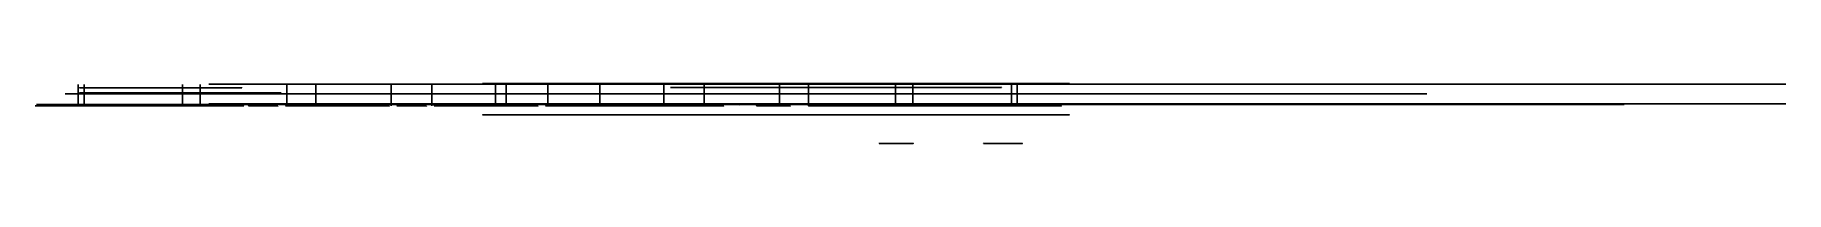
# Model space of a CAD drawing. Header units: metres. Extents: x 34 to 6747, y -110 to 120.
import ezdxf

# ---------------------------------------------------------------- set-up
doc = ezdxf.new("R2010")
doc.units = ezdxf.units.M
for name, color, linetype in [('RBAR-T10-P', 2, 'Continuous'), ('RBAR-T12-F', 3, 'Continuous'), ('RBAR-T12-F1', 3, 'Continuous'), ('RBAR-T12-H', 3, 'Continuous'), ('RBAR-T16-I', 4, 'Continuous'), ('RBAR-T16-J', 4, 'Continuous'), ('RBAR-T16-J1', 4, 'Continuous'), ('RBAR-T16-J2', 4, 'Continuous'), ('RBAR-T16-J3', 4, 'Continuous'), ('RBAR-T16-K', 4, 'Continuous'), ('RBAR-T16-Q', 4, 'Continuous'), ('RBAR-T16-Q1', 4, 'Continuous'), ('RBAR-T16-Q2', 4, 'Continuous'), ('RBAR-T16-Q3', 4, 'Continuous'), ('RBAR-T16-Q4', 4, 'Continuous'), ('RBAR-T20-L', 5, 'Continuous'), ('RBAR-T20-M', 5, 'Continuous'), ('RBAR-T20-M1', 5, 'Continuous'), ('RBAR-T20-O', 5, 'Continuous'), ('RBAR-T25-N', 6, 'Continuous'), ('RBAR-T8-A', 1, 'Continuous'), ('RBAR-T8-A1', 1, 'Continuous'), ('RBAR-T8-A2', 1, 'Continuous'), ('RBAR-T8-A3', 1, 'Continuous'), ('RBAR-T8-A4', 1, 'Continuous'), ('RBAR-T8-B', 1, 'Continuous'), ('RBAR-T8-B1', 1, 'Continuous'), ('RBAR-T8-B2', 1, 'Continuous'), ('RBAR-T8-C', 1, 'Continuous'), ('RBAR-T8-D', 1, 'Continuous'), ('RBAR-T8-E', 1, 'Continuous')]:
    doc.layers.add(name, color=color, linetype=linetype)

msp = doc.modelspace()

# ---------------------------------------------------------------- linework, layer by layer
at = {"layer": 'RBAR-T10-P'}
for points in [[(528.5, 104.3, 572.5), (528.5, 104.3, 746.7), (528.1, 104.3, 750.6), (527, 104.3, 754.3), (525.1, 104.3, 757.8), (522.7, 104.3, 760.8), (519.6, 104.3, 763.2), (516.2, 104.3, 765.1), (512.5, 104.3, 766.2), (508.6, 104.3, 766.6), (224.9, 104.3, 766.6), (221, 104.3, 766.2), (217.3, 104.3, 765.1), (213.8, 104.3, 763.2), (210.8, 104.3, 760.8), (208.4, 104.3, 757.8), (206.5, 104.3, 754.3), (205.4, 104.3, 750.6), (205, 104.3, 746.7), (205, 104.3, 54.9), (205.4, 104.3, 51), (206.5, 104.3, 47.3), (208.4, 104.3, 43.8), (210.8, 104.3, 40.8), (213.8, 104.3, 38.4), (217.3, 104.3, 36.5), (221, 104.3, 35.4), (224.9, 104.3, 35), (488.7, 104.3, 35), (492.6, 104.3, 35.4), (496.3, 104.3, 36.5), (499.7, 104.3, 38.4), (502.8, 104.3, 40.8), (505.2, 104.3, 43.8), (507.1, 104.3, 47.3), (508.2, 104.3, 51), (508.6, 104.3, 54.9), (508.6, 104.3, 766.6)], [(528.5, 83.9, 572.5), (528.5, 83.9, 746.7), (528.1, 83.9, 750.6), (527, 83.9, 754.3), (525.1, 83.9, 757.8), (522.7, 83.9, 760.8), (519.6, 83.9, 763.2), (516.2, 83.9, 765.1), (512.5, 83.9, 766.2), (508.6, 83.9, 766.6), (224.9, 83.9, 766.6), (221, 83.9, 766.2), (217.3, 83.9, 765.1), (213.8, 83.9, 763.2), (210.8, 83.9, 760.8), (208.4, 83.9, 757.8), (206.5, 83.9, 754.3), (205.4, 83.9, 750.6), (205, 83.9, 746.7), (205, 83.9, 54.9), (205.4, 83.9, 51), (206.5, 83.9, 47.3), (208.4, 83.9, 43.8), (210.8, 83.9, 40.8), (213.8, 83.9, 38.4), (217.3, 83.9, 36.5), (221, 83.9, 35.4), (224.9, 83.9, 35), (488.7, 83.9, 35), (492.6, 83.9, 35.4), (496.3, 83.9, 36.5), (499.7, 83.9, 38.4), (502.8, 83.9, 40.8), (505.2, 83.9, 43.8), (507.1, 83.9, 47.3), (508.2, 83.9, 51), (508.6, 83.9, 54.9), (508.6, 83.9, 766.6)], [(677.9, 104.3, 1636.7), (677.9, 104.3, 1810.9), (677.5, 104.3, 1814.8), (676.4, 104.3, 1818.5), (674.5, 104.3, 1822), (672.1, 104.3, 1825), (669, 104.3, 1827.4), (665.6, 104.3, 1829.3), (661.9, 104.3, 1830.4), (658, 104.3, 1830.8), (374.3, 104.3, 1830.8), (370.4, 104.3, 1830.4), (366.7, 104.3, 1829.3), (363.2, 104.3, 1827.4), (360.2, 104.3, 1825), (357.8, 104.3, 1822), (355.9, 104.3, 1818.5), (354.8, 104.3, 1814.8), (354.4, 104.3, 1810.9), (354.4, 104.3, 1119.1), (354.8, 104.3, 1115.2), (355.9, 104.3, 1111.5), (357.8, 104.3, 1108), (360.2, 104.3, 1105), (363.2, 104.3, 1102.6), (366.7, 104.3, 1100.7), (370.4, 104.3, 1099.6), (374.3, 104.3, 1099.2), (638.1, 104.3, 1099.2), (642, 104.3, 1099.6), (645.7, 104.3, 1100.7), (649.1, 104.3, 1102.6), (652.2, 104.3, 1105), (654.6, 104.3, 1108), (656.5, 104.3, 1111.5), (657.6, 104.3, 1115.2), (658, 104.3, 1119.1), (658, 104.3, 1830.8)], [(677.9, 83.9, 572.5), (677.9, 83.9, 746.7), (677.5, 83.9, 750.6), (676.4, 83.9, 754.3), (674.5, 83.9, 757.8), (672.1, 83.9, 760.8), (669, 83.9, 763.2), (665.6, 83.9, 765.1), (661.9, 83.9, 766.2), (658, 83.9, 766.6), (374.3, 83.9, 766.6), (370.4, 83.9, 766.2), (366.7, 83.9, 765.1), (363.2, 83.9, 763.2), (360.2, 83.9, 760.8), (357.8, 83.9, 757.8), (355.9, 83.9, 754.3), (354.8, 83.9, 750.6), (354.4, 83.9, 746.7), (354.4, 83.9, 54.9), (354.8, 83.9, 51), (355.9, 83.9, 47.3), (357.8, 83.9, 43.8), (360.2, 83.9, 40.8), (363.2, 83.9, 38.4), (366.7, 83.9, 36.5), (370.4, 83.9, 35.4), (374.3, 83.9, 35), (638.1, 83.9, 35), (642, 83.9, 35.4), (645.7, 83.9, 36.5), (649.1, 83.9, 38.4), (652.2, 83.9, 40.8), (654.6, 83.9, 43.8), (656.5, 83.9, 47.3), (657.6, 83.9, 51), (658, 83.9, 54.9), (658, 83.9, 766.6)], [(827.3, 104.3, 2700.9), (827.3, 104.3, 2875.1), (826.9, 104.3, 2879), (825.8, 104.3, 2882.7), (823.9, 104.3, 2886.2), (821.5, 104.3, 2889.2), (818.4, 104.3, 2891.6), (815, 104.3, 2893.5), (811.3, 104.3, 2894.6), (807.4, 104.3, 2895), (523.7, 104.3, 2895), (519.8, 104.3, 2894.6), (516.1, 104.3, 2893.5), (512.6, 104.3, 2891.6), (509.6, 104.3, 2889.2), (507.2, 104.3, 2886.2), (505.3, 104.3, 2882.7), (504.2, 104.3, 2879), (503.8, 104.3, 2875.1), (503.8, 104.3, 2183.3), (504.2, 104.3, 2179.4), (505.3, 104.3, 2175.7), (507.2, 104.3, 2172.2), (509.6, 104.3, 2169.2), (512.6, 104.3, 2166.8), (516.1, 104.3, 2164.9), (519.8, 104.3, 2163.8), (523.7, 104.3, 2163.4), (787.5, 104.3, 2163.4), (791.4, 104.3, 2163.8), (795.1, 104.3, 2164.9), (798.5, 104.3, 2166.8), (801.6, 104.3, 2169.2), (804, 104.3, 2172.2), (805.9, 104.3, 2175.7), (807, 104.3, 2179.4), (807.4, 104.3, 2183.3), (807.4, 104.3, 2895)], [(827.3, 83.9, 1636.7), (827.3, 83.9, 1810.9), (826.9, 83.9, 1814.8), (825.8, 83.9, 1818.5), (823.9, 83.9, 1822), (821.5, 83.9, 1825), (818.4, 83.9, 1827.4), (815, 83.9, 1829.3), (811.3, 83.9, 1830.4), (807.4, 83.9, 1830.8), (523.7, 83.9, 1830.8), (519.8, 83.9, 1830.4), (516.1, 83.9, 1829.3), (512.6, 83.9, 1827.4), (509.6, 83.9, 1825), (507.2, 83.9, 1822), (505.3, 83.9, 1818.5), (504.2, 83.9, 1814.8), (503.8, 83.9, 1810.9), (503.8, 83.9, 1119.1), (504.2, 83.9, 1115.2), (505.3, 83.9, 1111.5), (507.2, 83.9, 1108), (509.6, 83.9, 1105), (512.6, 83.9, 1102.6), (516.1, 83.9, 1100.7), (519.8, 83.9, 1099.6), (523.7, 83.9, 1099.2), (787.5, 83.9, 1099.2), (791.4, 83.9, 1099.6), (795.1, 83.9, 1100.7), (798.5, 83.9, 1102.6), (801.6, 83.9, 1105), (804, 83.9, 1108), (805.9, 83.9, 1111.5), (807, 83.9, 1115.2), (807.4, 83.9, 1119.1), (807.4, 83.9, 1830.8)], [(976.6, 83.9, 2700.9), (976.6, 83.9, 2875.1), (976.2, 83.9, 2879), (975.1, 83.9, 2882.7), (973.2, 83.9, 2886.2), (970.8, 83.9, 2889.2), (967.7, 83.9, 2891.6), (964.3, 83.9, 2893.5), (960.6, 83.9, 2894.6), (956.7, 83.9, 2895), (673, 83.9, 2895), (669.1, 83.9, 2894.6), (665.4, 83.9, 2893.5), (661.9, 83.9, 2891.6), (658.9, 83.9, 2889.2), (656.5, 83.9, 2886.2), (654.6, 83.9, 2882.7), (653.5, 83.9, 2879), (653.1, 83.9, 2875.1), (653.1, 83.9, 2183.3), (653.5, 83.9, 2179.4), (654.6, 83.9, 2175.7), (656.5, 83.9, 2172.2), (658.9, 83.9, 2169.2), (661.9, 83.9, 2166.8), (665.4, 83.9, 2164.9), (669.1, 83.9, 2163.8), (673, 83.9, 2163.4), (936.8, 83.9, 2163.4), (940.7, 83.9, 2163.8), (944.4, 83.9, 2164.9), (947.8, 83.9, 2166.8), (950.9, 83.9, 2169.2), (953.3, 83.9, 2172.2), (955.2, 83.9, 2175.7), (956.3, 83.9, 2179.4), (956.7, 83.9, 2183.3), (956.7, 83.9, 2895)]]:
    msp.add_polyline3d(points, dxfattribs=at)
at = {"layer": 'RBAR-T12-F'}
msp.add_polyline3d([(3240.7, 36, 30), (3240.7, 36, 1105)], dxfattribs=at)
at = {"layer": 'RBAR-T12-F1'}
for points in [[(643.1, 36, 30), (643.1, 36, 1155)], [(759.3, 36, 1780), (759.3, 36, 2905)], [(2000, 36, 1769), (2000, 36, 2894)]]:
    msp.add_polyline3d(points, dxfattribs=at)
at = {"layer": 'RBAR-T12-H'}
for points in [[(1229.1, 36, 107.5), (1229.1, 36, 319.2), (1228.6, 36, 323.7), (1227.3, 36, 328), (1225.2, 36, 332), (1222.3, 36, 335.5), (1218.8, 36, 338.4), (1214.8, 36, 340.5), (1210.5, 36, 341.8), (1206, 36, 342.3), (1023.1, 36, 342.3), (1018.6, 36, 341.8), (1014.3, 36, 340.5), (1010.3, 36, 338.4), (1006.8, 36, 335.5), (1003.9, 36, 332), (1001.8, 36, 328), (1000.4, 36, 323.7), (1000, 36, 319.2), (1000, 36, 136.3), (1000.4, 36, 131.8), (1001.8, 36, 127.5), (1003.9, 36, 123.5), (1006.8, 36, 120), (1010.3, 36, 117.1), (1014.3, 36, 115), (1018.6, 36, 113.7), (1023.1, 36, 113.2), (1234.8, 36, 113.2), (1229.1, 36, 107.5), (1300.5, 36, 36), (1157.6, 36, 36)], [(1229.1, 36, 532.7), (1229.1, 36, 744.5), (1228.6, 36, 749), (1227.3, 36, 753.3), (1225.2, 36, 757.3), (1222.3, 36, 760.8), (1218.8, 36, 763.7), (1214.8, 36, 765.8), (1210.5, 36, 767.1), (1206, 36, 767.6), (1023.1, 36, 767.6), (1018.6, 36, 767.1), (1014.3, 36, 765.8), (1010.3, 36, 763.7), (1006.8, 36, 760.8), (1003.9, 36, 757.3), (1001.8, 36, 753.3), (1000.4, 36, 749), (1000, 36, 744.5), (1000, 36, 561.6), (1000.4, 36, 557.1), (1001.8, 36, 552.8), (1003.9, 36, 548.8), (1006.8, 36, 545.3), (1010.3, 36, 542.4), (1014.3, 36, 540.3), (1018.6, 36, 539), (1023.1, 36, 538.5), (1234.8, 36, 538.5), (1229.1, 36, 532.7), (1300.5, 36, 461.3), (1157.6, 36, 461.3)], [(1229.1, 36, 958), (1229.1, 36, 1169.8), (1228.6, 36, 1174.3), (1227.3, 36, 1178.6), (1225.2, 36, 1182.6), (1222.3, 36, 1186.1), (1218.8, 36, 1189), (1214.8, 36, 1191.1), (1210.5, 36, 1192.4), (1206, 36, 1192.9), (1023.1, 36, 1192.9), (1018.6, 36, 1192.4), (1014.3, 36, 1191.1), (1010.3, 36, 1189), (1006.8, 36, 1186.1), (1003.9, 36, 1182.6), (1001.8, 36, 1178.6), (1000.4, 36, 1174.3), (1000, 36, 1169.8), (1000, 36, 986.9), (1000.4, 36, 982.4), (1001.8, 36, 978.1), (1003.9, 36, 974.1), (1006.8, 36, 970.6), (1010.3, 36, 967.7), (1014.3, 36, 965.6), (1018.6, 36, 964.2), (1023.1, 36, 963.8), (1234.8, 36, 963.8), (1229.1, 36, 958), (1300.5, 36, 886.6), (1157.6, 36, 886.6)], [(1229.1, 36, 1383.3), (1229.1, 36, 1595), (1228.6, 36, 1599.6), (1227.3, 36, 1603.9), (1225.2, 36, 1607.9), (1222.3, 36, 1611.4), (1218.8, 36, 1614.3), (1214.8, 36, 1616.4), (1210.5, 36, 1617.7), (1206, 36, 1618.1), (1023.1, 36, 1618.1), (1018.6, 36, 1617.7), (1014.3, 36, 1616.4), (1010.3, 36, 1614.3), (1006.8, 36, 1611.4), (1003.9, 36, 1607.9), (1001.8, 36, 1603.9), (1000.4, 36, 1599.6), (1000, 36, 1595), (1000, 36, 1412.2), (1000.4, 36, 1407.7), (1001.8, 36, 1403.3), (1003.9, 36, 1399.4), (1006.8, 36, 1395.9), (1010.3, 36, 1393), (1014.3, 36, 1390.8), (1018.6, 36, 1389.5), (1023.1, 36, 1389.1), (1234.8, 36, 1389.1), (1229.1, 36, 1383.3), (1300.5, 36, 1311.9), (1157.6, 36, 1311.9)], [(2229.1, 36, 1808.6), (2229.1, 36, 2020.3), (2228.6, 36, 2024.8), (2227.3, 36, 2029.2), (2225.2, 36, 2033.2), (2222.3, 36, 2036.7), (2218.8, 36, 2039.5), (2214.8, 36, 2041.7), (2210.5, 36, 2043), (2206, 36, 2043.4), (2023.1, 36, 2043.4), (2018.6, 36, 2043), (2014.3, 36, 2041.7), (2010.3, 36, 2039.5), (2006.8, 36, 2036.7), (2003.9, 36, 2033.2), (2001.8, 36, 2029.2), (2000.4, 36, 2024.8), (2000, 36, 2020.3), (2000, 36, 1837.5), (2000.4, 36, 1833), (2001.8, 36, 1828.6), (2003.9, 36, 1824.6), (2006.8, 36, 1821.1), (2010.3, 36, 1818.3), (2014.3, 36, 1816.1), (2018.6, 36, 1814.8), (2023.1, 36, 1814.4), (2234.8, 36, 1814.4), (2229.1, 36, 1808.6), (2300.5, 36, 1737.1), (2157.6, 36, 1737.1)], [(2229.1, 36, 2233.9), (2229.1, 36, 2445.6), (2228.6, 36, 2450.1), (2227.3, 36, 2454.5), (2225.2, 36, 2458.4), (2222.3, 36, 2461.9), (2218.8, 36, 2464.8), (2214.8, 36, 2467), (2210.5, 36, 2468.3), (2206, 36, 2468.7), (2023.1, 36, 2468.7), (2018.6, 36, 2468.3), (2014.3, 36, 2467), (2010.3, 36, 2464.8), (2006.8, 36, 2461.9), (2003.9, 36, 2458.4), (2001.8, 36, 2454.5), (2000.4, 36, 2450.1), (2000, 36, 2445.6), (2000, 36, 2262.8), (2000.4, 36, 2258.2), (2001.8, 36, 2253.9), (2003.9, 36, 2249.9), (2006.8, 36, 2246.4), (2010.3, 36, 2243.5), (2014.3, 36, 2241.4), (2018.6, 36, 2240.1), (2023.1, 36, 2239.7), (2234.8, 36, 2239.7), (2229.1, 36, 2233.9), (2300.5, 36, 2162.4), (2157.6, 36, 2162.4)], [(2229.1, 36, 2659.2), (2229.1, 36, 2870.9), (2228.6, 36, 2875.4), (2227.3, 36, 2879.7), (2225.2, 36, 2883.7), (2222.3, 36, 2887.2), (2218.8, 36, 2890.1), (2214.8, 36, 2892.2), (2210.5, 36, 2893.6), (2206, 36, 2894), (2023.1, 36, 2894), (2018.6, 36, 2893.6), (2014.3, 36, 2892.2), (2010.3, 36, 2890.1), (2006.8, 36, 2887.2), (2003.9, 36, 2883.7), (2001.8, 36, 2879.7), (2000.4, 36, 2875.4), (2000, 36, 2870.9), (2000, 36, 2688), (2000.4, 36, 2683.5), (2001.8, 36, 2679.2), (2003.9, 36, 2675.2), (2006.8, 36, 2671.7), (2010.3, 36, 2668.8), (2014.3, 36, 2666.7), (2018.6, 36, 2665.4), (2023.1, 36, 2664.9), (2234.8, 36, 2664.9), (2229.1, 36, 2659.2), (2300.5, 36, 2587.7), (2157.6, 36, 2587.7)], [(3229.1, 36, 107.5), (3229.1, 36, 319.2), (3228.6, 36, 323.7), (3227.3, 36, 328), (3225.2, 36, 332), (3222.3, 36, 335.5), (3218.8, 36, 338.4), (3214.8, 36, 340.5), (3210.5, 36, 341.8), (3206, 36, 342.3), (3023.1, 36, 342.3), (3018.6, 36, 341.8), (3014.3, 36, 340.5), (3010.3, 36, 338.4), (3006.8, 36, 335.5), (3003.9, 36, 332), (3001.8, 36, 328), (3000.4, 36, 323.7), (3000, 36, 319.2), (3000, 36, 136.3), (3000.4, 36, 131.8), (3001.8, 36, 127.5), (3003.9, 36, 123.5), (3006.8, 36, 120), (3010.3, 36, 117.1), (3014.3, 36, 115), (3018.6, 36, 113.7), (3023.1, 36, 113.2), (3234.8, 36, 113.2), (3229.1, 36, 107.5), (3300.5, 36, 36), (3157.6, 36, 36)], [(3229.1, 36, 532.7), (3229.1, 36, 744.5), (3228.6, 36, 749), (3227.3, 36, 753.3), (3225.2, 36, 757.3), (3222.3, 36, 760.8), (3218.8, 36, 763.7), (3214.8, 36, 765.8), (3210.5, 36, 767.1), (3206, 36, 767.6), (3023.1, 36, 767.6), (3018.6, 36, 767.1), (3014.3, 36, 765.8), (3010.3, 36, 763.7), (3006.8, 36, 760.8), (3003.9, 36, 757.3), (3001.8, 36, 753.3), (3000.4, 36, 749), (3000, 36, 744.5), (3000, 36, 561.6), (3000.4, 36, 557.1), (3001.8, 36, 552.8), (3003.9, 36, 548.8), (3006.8, 36, 545.3), (3010.3, 36, 542.4), (3014.3, 36, 540.3), (3018.6, 36, 539), (3023.1, 36, 538.5), (3234.8, 36, 538.5), (3229.1, 36, 532.7), (3300.5, 36, 461.3), (3157.6, 36, 461.3)], [(3229.1, 36, 958), (3229.1, 36, 1169.8), (3228.6, 36, 1174.3), (3227.3, 36, 1178.6), (3225.2, 36, 1182.6), (3222.3, 36, 1186.1), (3218.8, 36, 1189), (3214.8, 36, 1191.1), (3210.5, 36, 1192.4), (3206, 36, 1192.9), (3023.1, 36, 1192.9), (3018.6, 36, 1192.4), (3014.3, 36, 1191.1), (3010.3, 36, 1189), (3006.8, 36, 1186.1), (3003.9, 36, 1182.6), (3001.8, 36, 1178.6), (3000.4, 36, 1174.3), (3000, 36, 1169.8), (3000, 36, 986.9), (3000.4, 36, 982.4), (3001.8, 36, 978.1), (3003.9, 36, 974.1), (3006.8, 36, 970.6), (3010.3, 36, 967.7), (3014.3, 36, 965.6), (3018.6, 36, 964.2), (3023.1, 36, 963.8), (3234.8, 36, 963.8), (3229.1, 36, 958), (3300.5, 36, 886.6), (3157.6, 36, 886.6)], [(3229.1, 36, 1383.3), (3229.1, 36, 1595), (3228.6, 36, 1599.6), (3227.3, 36, 1603.9), (3225.2, 36, 1607.9), (3222.3, 36, 1611.4), (3218.8, 36, 1614.3), (3214.8, 36, 1616.4), (3210.5, 36, 1617.7), (3206, 36, 1618.1), (3023.1, 36, 1618.1), (3018.6, 36, 1617.7), (3014.3, 36, 1616.4), (3010.3, 36, 1614.3), (3006.8, 36, 1611.4), (3003.9, 36, 1607.9), (3001.8, 36, 1603.9), (3000.4, 36, 1599.6), (3000, 36, 1595), (3000, 36, 1412.2), (3000.4, 36, 1407.7), (3001.8, 36, 1403.3), (3003.9, 36, 1399.4), (3006.8, 36, 1395.9), (3010.3, 36, 1393), (3014.3, 36, 1390.8), (3018.6, 36, 1389.5), (3023.1, 36, 1389.1), (3234.8, 36, 1389.1), (3229.1, 36, 1383.3), (3300.5, 36, 1311.9), (3157.6, 36, 1311.9)]]:
    msp.add_polyline3d(points, dxfattribs=at)
at = {"layer": 'RBAR-T16-I'}
for points in [[(149.9, 80, 732.5), (5149.9, 80, 732.5)], [(370, 80, 2197.5), (5370, 80, 2197.5)]]:
    msp.add_polyline3d(points, dxfattribs=at)
at = {"layer": 'RBAR-T16-J'}
for points in [[(590, 80, 138.5), (590, 80, 902.5), (590.6, 80, 908.8), (592.4, 80, 914.8), (595.4, 80, 920.4), (599.4, 80, 925.2), (604.3, 80, 929.2), (609.9, 80, 932.2), (615.9, 80, 934), (622.2, 80, 934.7), (742.8, 80, 934.7), (749.1, 80, 934), (755.1, 80, 932.2), (760.7, 80, 929.2), (765.5, 80, 925.2), (769.5, 80, 920.4), (772.5, 80, 914.8), (774.3, 80, 908.8), (775, 80, 902.5), (775, 80, 38)], [(3410, 80, 1117.2), (3410, 80, 1881.2), (3410.6, 80, 1887.4), (3412.4, 80, 1893.5), (3415.4, 80, 1899), (3419.4, 80, 1903.9), (3424.3, 80, 1907.9), (3429.9, 80, 1910.9), (3435.9, 80, 1912.7), (3442.2, 80, 1913.3), (3562.8, 80, 1913.3), (3569.1, 80, 1912.7), (3575.1, 80, 1910.9), (3580.7, 80, 1907.9), (3585.5, 80, 1903.9), (3589.5, 80, 1899), (3592.5, 80, 1893.5), (3594.3, 80, 1887.4), (3595, 80, 1881.2), (3595, 80, 1016.7)], [(3630, 80, 2095.9), (3630, 80, 2859.8), (3630.6, 80, 2866.1), (3632.4, 80, 2872.1), (3635.4, 80, 2877.7), (3639.4, 80, 2882.6), (3644.3, 80, 2886.6), (3649.9, 80, 2889.6), (3655.9, 80, 2891.4), (3662.2, 80, 2892), (3782.8, 80, 2892), (3789.1, 80, 2891.4), (3795.1, 80, 2889.6), (3800.7, 80, 2886.6), (3805.5, 80, 2882.6), (3809.5, 80, 2877.7), (3812.5, 80, 2872.1), (3814.3, 80, 2866.1), (3815, 80, 2859.8), (3815, 80, 1995.3)]]:
    msp.add_polyline3d(points, dxfattribs=at)
at = {"layer": 'RBAR-T16-J1'}
for points in [[(3706.1, 80, 38), (3706.1, 80, 797.8), (3706.7, 80, 804.1), (3708.5, 80, 810.1), (3711.5, 80, 815.6), (3715.4, 80, 820.5), (3720.3, 80, 824.4), (3725.8, 80, 827.4), (3731.8, 80, 829.2), (3738.1, 80, 829.8), (3968, 80, 829.8), (3974.2, 80, 829.2), (3980.2, 80, 827.4), (3985.8, 80, 824.4), (3990.6, 80, 820.5), (3994.6, 80, 815.6), (3997.6, 80, 810.1), (3999.4, 80, 804.1), (4000, 80, 797.8), (4000, 80, 38)], [(3706.1, 80, 2100.2), (3706.1, 80, 2860), (3706.7, 80, 2866.2), (3708.5, 80, 2872.2), (3711.5, 80, 2877.8), (3715.4, 80, 2882.6), (3720.3, 80, 2886.6), (3725.8, 80, 2889.6), (3731.8, 80, 2891.4), (3738.1, 80, 2892), (3968, 80, 2892), (3974.2, 80, 2891.4), (3980.2, 80, 2889.6), (3985.8, 80, 2886.6), (3990.6, 80, 2882.6), (3994.6, 80, 2877.8), (3997.6, 80, 2872.2), (3999.4, 80, 2866.2), (4000, 80, 2860), (4000, 80, 2100.2)]]:
    msp.add_polyline3d(points, dxfattribs=at)
at = {"layer": 'RBAR-T16-J2'}
for points in [[(1750.2, 120, 2098.6), (1750.2, 120, 2859.9), (1750.8, 120, 2866.2), (1752.6, 120, 2872.2), (1755.6, 120, 2877.8), (1759.6, 120, 2882.6), (1764.4, 120, 2886.6), (1770, 120, 2889.6), (1776, 120, 2891.4), (1782.3, 120, 2892), (2784, 120, 2892), (2790.3, 120, 2891.4), (2796.3, 120, 2889.6), (2801.8, 120, 2886.6), (2806.7, 120, 2882.6), (2810.7, 120, 2877.8), (2813.6, 120, 2872.2), (2815.5, 120, 2866.2), (2816.1, 120, 2859.9), (2816.1, 120, 2098.6)], [(1750.2, 0, 38), (1750.2, 0, 799.3), (1750.8, 0, 805.6), (1752.6, 0, 811.6), (1755.6, 0, 817.2), (1759.6, 0, 822), (1764.4, 0, 826), (1770, 0, 829), (1776, 0, 830.8), (1782.3, 0, 831.4), (2784, 0, 831.4), (2790.3, 0, 830.8), (2796.3, 0, 829), (2801.8, 0, 826), (2806.7, 0, 822), (2810.7, 0, 817.2), (2813.6, 0, 811.6), (2815.5, 0, 805.6), (2816.1, 0, 799.3), (2816.1, 0, 38)]]:
    msp.add_polyline3d(points, dxfattribs=at)
at = {"layer": 'RBAR-T16-J3'}
for points in [[(2070, 120, 2102.8), (2070, 120, 2860.1), (2070.6, 120, 2866.3), (2072.4, 120, 2872.3), (2075.4, 120, 2877.8), (2079.3, 120, 2882.7), (2084.2, 120, 2886.6), (2089.7, 120, 2889.6), (2095.7, 120, 2891.4), (2101.9, 120, 2892), (3387.3, 120, 2892), (3393.5, 120, 2891.4), (3399.5, 120, 2889.6), (3405, 120, 2886.6), (3409.8, 120, 2882.7), (3413.8, 120, 2877.8), (3416.7, 120, 2872.3), (3418.6, 120, 2866.3), (3419.2, 120, 2860.1), (3419.2, 120, 2102.8)], [(2070, 0, 38), (2070, 0, 795.3), (2070.6, 0, 801.5), (2072.4, 0, 807.5), (2075.4, 0, 813), (2079.3, 0, 817.8), (2084.2, 0, 821.8), (2089.7, 0, 824.8), (2095.7, 0, 826.6), (2101.9, 0, 827.2), (3387.3, 0, 827.2), (3393.5, 0, 826.6), (3399.5, 0, 824.8), (3405, 0, 821.8), (3409.8, 0, 817.8), (3413.8, 0, 813), (3416.7, 0, 807.5), (3418.6, 0, 801.5), (3419.2, 0, 795.3), (3419.2, 0, 38)]]:
    msp.add_polyline3d(points, dxfattribs=at)
at = {"layer": 'RBAR-T16-K'}
for points in [[(3740, 105.3, 38), (3740, 105.3, 799.8), (3739.4, 105.3, 806), (3737.5, 105.3, 812.1), (3734.6, 105.3, 817.6), (3730.6, 105.3, 822.5), (3725.7, 105.3, 826.5), (3720.2, 105.3, 829.4), (3714.2, 105.3, 831.2), (3707.9, 105.3, 831.9), (2470, 105.3, 831.9)], [(4000, 120, 2098.1), (4000, 120, 2859.9), (3999.4, 120, 2866.2), (3997.6, 120, 2872.2), (3994.6, 120, 2877.7), (3990.6, 120, 2882.6), (3985.7, 120, 2886.6), (3980.2, 120, 2889.6), (3974.2, 120, 2891.4), (3967.9, 120, 2892), (2730, 120, 2892)], [(3740, 0, 38), (3740, 0, 799.8), (3739.4, 0, 806), (3737.5, 0, 812.1), (3734.6, 0, 817.6), (3730.6, 0, 822.5), (3725.7, 0, 826.5), (3720.2, 0, 829.4), (3714.2, 0, 831.2), (3707.9, 0, 831.9), (2470, 0, 831.9)], [(4000, 0, 1068.1), (4000, 0, 1829.9), (3999.4, 0, 1836.1), (3997.6, 0, 1842.1), (3994.6, 0, 1847.7), (3990.6, 0, 1852.5), (3985.7, 0, 1856.5), (3980.2, 0, 1859.5), (3974.2, 0, 1861.3), (3967.9, 0, 1861.9), (2730, 0, 1861.9)]]:
    msp.add_polyline3d(points, dxfattribs=at)
at = {"layer": 'RBAR-T16-Q'}
msp.add_polyline3d([(3270, -110, 38), (3270, -110, 964.7), (3270.2, -110, 968), (3270.7, -110, 971.2), (3271.5, -110, 974.3), (3399.6, -110, 1380.6), (3400.4, -110, 1383.7), (3400.9, -110, 1387), (3401.1, -110, 1390.2), (3401.1, -110, 4060), (3400.9, -110, 4063.3), (3400.4, -110, 4066.5), (3399.6, -110, 4069.7), (3343.8, -110, 4246.6), (3343, -110, 4249.8), (3342.5, -110, 4253), (3342.3, -110, 4256.3), (3342.3, -110, 5859.1)], dxfattribs=at)
at = {"layer": 'RBAR-T16-Q1'}
msp.add_polyline3d([(3270, 120, 38), (3270, 120, 940.4), (3270.2, 120, 943.7), (3270.7, 120, 946.9), (3271.5, 120, 950.1), (3407.2, 120, 1380.6), (3408, 120, 1383.7), (3408.5, 120, 1387), (3408.7, 120, 1390.2), (3408.7, 120, 4062.3), (3408.5, 120, 4065.6), (3408, 120, 4068.8), (3407.2, 120, 4072), (3351.4, 120, 4249.1), (3350.6, 120, 4252.2), (3350.1, 120, 4255.4), (3349.9, 120, 4258.7), (3349.9, 120, 5857.9)], dxfattribs=at)
at = {"layer": 'RBAR-T16-Q2'}
msp.add_polyline3d([(3670.4, -110, 38), (3670.4, -110, 964.7), (3670.6, -110, 968), (3671.1, -110, 971.2), (3671.9, -110, 974.3), (3818, -110, 1437.9), (3818.9, -110, 1441.1), (3819.4, -110, 1444.3), (3819.5, -110, 1447.5), (3819.5, -110, 4002.1), (3819.4, -110, 4005.4), (3818.9, -110, 4008.6), (3818, -110, 4011.8), (3745.7, -110, 4241.3), (3744.9, -110, 4244.4), (3744.4, -110, 4247.7), (3744.2, -110, 4250.9), (3744.2, -110, 5853.8)], dxfattribs=at)
at = {"layer": 'RBAR-T16-Q3'}
msp.add_polyline3d([(3670.4, 120, 38), (3670.4, 120, 964.7), (3670.6, 120, 968), (3671.1, 120, 971.2), (3671.9, 120, 974.3), (3819.6, 120, 1442.7), (3820.4, 120, 1445.8), (3820.9, 120, 1449.1), (3821, 120, 1452.3), (3821, 120, 3996.9), (3820.9, 120, 4000.2), (3820.4, 120, 4003.4), (3819.6, 120, 4006.5), (3745.7, 120, 4240.8), (3744.9, 120, 4244), (3744.4, 120, 4247.2), (3744.2, 120, 4250.5), (3744.2, 120, 5853.3)], dxfattribs=at)
at = {"layer": 'RBAR-T16-Q4'}
msp.add_polyline3d([(3850.1, 80, 38), (3850.1, 80, 964.7), (3850.3, 80, 968), (3850.8, 80, 971.2), (3851.6, 80, 974.3), (4005.3, 80, 1461.8), (4006.1, 80, 1464.9), (4006.6, 80, 1468.2), (4006.8, 80, 1471.4), (4006.8, 80, 3975.9), (4006.6, 80, 3979.2), (4006.1, 80, 3982.4), (4005.3, 80, 3985.6), (3925.4, 80, 4239), (3924.6, 80, 4242.1), (3924.1, 80, 4245.3), (3923.9, 80, 4248.6), (3923.9, 80, 5851.5)], dxfattribs=at)
msp.add_polyline3d([(3850.1, 80, 38), (3850.1, 80, 964.7), (3850.3, 80, 968), (3850.8, 80, 971.2), (3851.6, 80, 974.3), (4005.3, 80, 1461.8), (4006.1, 80, 1464.9), (4006.6, 80, 1468.2), (4006.8, 80, 1471.4), (4006.8, 80, 3975.9), (4006.6, 80, 3979.2), (4006.1, 80, 3982.4), (4005.3, 80, 3985.6), (3925.4, 80, 4239), (3924.6, 80, 4242.1), (3924.1, 80, 4245.3), (3923.9, 80, 4248.6), (3923.9, 80, 5851.5)], dxfattribs=at)
at = {"layer": 'RBAR-T20-L'}
for points in [[(1000, 40, 40), (1000, 40, 2065)], [(3000, 40, 40), (3000, 40, 2065)]]:
    msp.add_polyline3d(points, dxfattribs=at)
at = {"layer": 'RBAR-T20-M'}
for points in [[(2000, 40, 40), (2000, 40, 410.2), (2001.4, 40, 424.1), (2005.4, 40, 437.4), (2012, 40, 449.7), (2020.8, 40, 460.4), (2031.6, 40, 469.3), (2043.8, 40, 475.8), (2057.1, 40, 479.9), (2071, 40, 481.2), (2557.9, 40, 481.2), (2571.7, 40, 479.9), (2585, 40, 475.8), (2597.3, 40, 469.3), (2608.1, 40, 460.4), (2616.9, 40, 449.7), (2623.5, 40, 437.4), (2627.5, 40, 424.1), (2628.9, 40, 410.2), (2628.9, 40, 40)], [(2000, 40, 2448.8), (2000, 40, 2819), (2001.4, 40, 2832.9), (2005.4, 40, 2846.2), (2012, 40, 2858.4), (2020.8, 40, 2869.2), (2031.6, 40, 2878), (2043.8, 40, 2884.6), (2057.1, 40, 2888.6), (2071, 40, 2890), (2557.9, 40, 2890), (2571.7, 40, 2888.6), (2585, 40, 2884.6), (2597.3, 40, 2878), (2608.1, 40, 2869.2), (2616.9, 40, 2858.4), (2623.5, 40, 2846.2), (2627.5, 40, 2832.9), (2628.9, 40, 2819), (2628.9, 40, 2448.8)]]:
    msp.add_polyline3d(points, dxfattribs=at)
at = {"layer": 'RBAR-T20-M1'}
for points in [[(2000, 40, 610.1), (2000, 40, 766.5), (2001.4, 40, 780.3), (2005.4, 40, 793.6), (2011.9, 40, 805.8), (2020.7, 40, 816.5), (2031.4, 40, 825.3), (2043.6, 40, 831.8), (2056.9, 40, 835.8), (2070.6, 40, 837.2), (3241.2, 40, 837.2), (3254.9, 40, 835.8), (3268.2, 40, 831.8), (3280.4, 40, 825.3), (3291.1, 40, 816.5), (3299.9, 40, 805.8), (3306.4, 40, 793.6), (3310.4, 40, 780.3), (3311.8, 40, 766.5), (3311.8, 40, 40)], [(2000, 40, 2663), (2000, 40, 2819.4), (2001.4, 40, 2833.1), (2005.4, 40, 2846.4), (2011.9, 40, 2858.6), (2020.7, 40, 2869.3), (2031.4, 40, 2878.1), (2043.6, 40, 2884.6), (2056.9, 40, 2888.6), (2070.6, 40, 2890), (3241.2, 40, 2890), (3254.9, 40, 2888.6), (3268.2, 40, 2884.6), (3280.4, 40, 2878.1), (3291.1, 40, 2869.3), (3299.9, 40, 2858.6), (3306.4, 40, 2846.4), (3310.4, 40, 2833.1), (3311.8, 40, 2819.4), (3311.8, 40, 2092.8)]]:
    msp.add_polyline3d(points, dxfattribs=at)
at = {"layer": 'RBAR-T20-O'}
msp.add_polyline3d([(40, 40, 1552.5), (1177.1, 40, 1552.5), (1184.2, 40, 1552.1), (1191.3, 40, 1551), (1198.2, 40, 1549.2), (1455, 40, 1468.2), (1461.9, 40, 1466.4), (1469, 40, 1465.4), (1476.1, 40, 1465), (6126.9, 40, 1465)], dxfattribs=at)
at = {"layer": 'RBAR-T25-N'}
for points in [[(2000, 42.5, 923.1), (2000, 42.5, 1060.5), (2001.7, 42.5, 1077.9), (2006.8, 42.5, 1094.6), (2015, 42.5, 1110), (2026.1, 42.5, 1123.5), (2039.6, 42.5, 1134.6), (2055, 42.5, 1142.8), (2071.7, 42.5, 1147.9), (2089.1, 42.5, 1149.6), (3229.2, 42.5, 1149.6), (3246.6, 42.5, 1147.9), (3263.3, 42.5, 1142.8), (3278.7, 42.5, 1134.6), (3292.2, 42.5, 1123.5), (3303.3, 42.5, 1110), (3311.5, 42.5, 1094.6), (3316.6, 42.5, 1077.9), (3318.3, 42.5, 1060.5), (3318.3, 42.5, 42.5)], [(2000, 42.5, 2661), (2000, 42.5, 2798.4), (2001.7, 42.5, 2815.8), (2006.8, 42.5, 2832.5), (2015, 42.5, 2847.9), (2026.1, 42.5, 2861.4), (2039.6, 42.5, 2872.5), (2055, 42.5, 2880.7), (2071.7, 42.5, 2885.8), (2089.1, 42.5, 2887.5), (3229.2, 42.5, 2887.5), (3246.6, 42.5, 2885.8), (3263.3, 42.5, 2880.7), (3278.7, 42.5, 2872.5), (3292.2, 42.5, 2861.4), (3303.3, 42.5, 2847.9), (3311.5, 42.5, 2832.5), (3316.6, 42.5, 2815.8), (3318.3, 42.5, 2798.4), (3318.3, 42.5, 1780.4)]]:
    msp.add_polyline3d(points, dxfattribs=at)
at = {"layer": 'RBAR-T8-A'}
for points in [[(1000, 34, 1771), (1000, 34, 2896)], [(1554.8, 34, 1284.6), (1554.8, 34, 2409.6)], [(1697.3, 34, 1284.3), (1697.3, 34, 2409.3)], [(3000, 34, 1771), (3000, 34, 2896)], [(3333.3, 34, 34), (3333.3, 34, 1159)]]:
    msp.add_polyline3d(points, dxfattribs=at)
at = {"layer": 'RBAR-T8-A1'}
for points in [[(153.8, 34, 34), (153.8, 34, 1384)], [(153.8, 34, 1546), (153.8, 34, 2896)], [(461.5, 34, 34), (461.5, 34, 1384)], [(461.5, 34, 1546), (461.5, 34, 2896)], [(769.2, 34, 34), (769.2, 34, 1384)], [(769.2, 34, 1546), (769.2, 34, 2896)], [(1076.9, 34, 34), (1076.9, 34, 1384)], [(1076.9, 34, 1546), (1076.9, 34, 2896)], [(1384.6, 34, 34), (1384.6, 34, 1384)], [(1384.6, 34, 1546), (1384.6, 34, 2896)], [(1692.3, 34, 34), (1692.3, 34, 1384)], [(1692.3, 34, 1546), (1692.3, 34, 2896)], [(2000, 34, 34), (2000, 34, 1384)], [(2000, 34, 1546), (2000, 34, 2896)], [(2307.7, 34, 34), (2307.7, 34, 1384)], [(2307.7, 34, 1546), (2307.7, 34, 2896)], [(2615.4, 34, 34), (2615.4, 34, 1384)], [(2615.4, 34, 1546), (2615.4, 34, 2896)], [(2923.1, 34, 34), (2923.1, 34, 1384)], [(2923.1, 34, 1546), (2923.1, 34, 2896)], [(3230.8, 34, 34), (3230.8, 34, 1384)], [(3230.8, 34, 1546), (3230.8, 34, 2896)], [(3538.5, 34, 34), (3538.5, 34, 1384)], [(3538.5, 34, 1546), (3538.5, 34, 2896)], [(3846.2, 34, 34), (3846.2, 34, 1384)], [(3846.2, 34, 1546), (3846.2, 34, 2896)]]:
    msp.add_polyline3d(points, dxfattribs=at)
at = {"layer": 'RBAR-T8-A2'}
for points in [[(66.7, 34, 34), (66.7, 34, 1484)], [(200, 34, 34), (200, 34, 1484)], [(333.3, 34, 34), (333.3, 34, 1484)], [(466.7, 34, 34), (466.7, 34, 1484)], [(600, 34, 34), (600, 34, 1484)], [(733.3, 34, 34), (733.3, 34, 1484)], [(866.7, 34, 34), (866.7, 34, 1484)], [(1000, 34, 34), (1000, 34, 1484)], [(1133.3, 34, 34), (1133.3, 34, 1484)], [(1266.7, 34, 34), (1266.7, 34, 1484)], [(1400, 34, 34), (1400, 34, 1484)], [(1533.3, 34, 34), (1533.3, 34, 1484)], [(1666.7, 34, 34), (1666.7, 34, 1484)], [(1800, 34, 34), (1800, 34, 1484)], [(1933.3, 34, 34), (1933.3, 34, 1484)], [(2066.7, 34, 34), (2066.7, 34, 1484)], [(2200, 34, 34), (2200, 34, 1484)], [(2333.3, 34, 34), (2333.3, 34, 1484)], [(2466.7, 34, 34), (2466.7, 34, 1484)], [(2600, 34, 34), (2600, 34, 1484)], [(2733.3, 34, 34), (2733.3, 34, 1484)], [(2866.7, 34, 34), (2866.7, 34, 1484)], [(3000, 34, 34), (3000, 34, 1484)], [(3133.3, 34, 34), (3133.3, 34, 1484)], [(3266.7, 34, 34), (3266.7, 34, 1484)], [(3400, 34, 34), (3400, 34, 1484)], [(3533.3, 34, 34), (3533.3, 34, 1484)], [(3666.7, 34, 34), (3666.7, 34, 1484)], [(3800, 34, 34), (3800, 34, 1484)], [(3933.3, 34, 34), (3933.3, 34, 1484)]]:
    msp.add_polyline3d(points, dxfattribs=at)
at = {"layer": 'RBAR-T8-A3'}
for points in [[(700, 118, 488.3), (5700, 118, 488.3)], [(842.5, 118, 1139.4), (5842.5, 118, 1139.4)], [(984.9, 118, 1790.6), (5984.9, 118, 1790.6)], [(1127.4, 118, 2441.7), (6127.4, 118, 2441.7)], [(700, 42, 162.8), (5700, 42, 162.8)], [(842.5, 42, 813.9), (5842.5, 42, 813.9)], [(984.9, 42, 1465), (5984.9, 42, 1465)], [(1127.4, 42, 2116.1), (6127.4, 42, 2116.1)], [(1269.9, 42, 2767.2), (6269.9, 42, 2767.2)]]:
    msp.add_polyline3d(points, dxfattribs=at)
at = {"layer": 'RBAR-T8-A4'}
for points in [[(1269.9, 118, 209.3), (6319.9, 118, 209.3)], [(1412.4, 118, 1046.4), (6462.4, 118, 1046.4)], [(1554.8, 118, 1883.6), (6604.8, 118, 1883.6)], [(1697.3, 118, 2720.7), (6747.3, 118, 2720.7)], [(1412.4, 42, 627.9), (6462.4, 42, 627.9)], [(1554.8, 42, 1465), (6604.8, 42, 1465)], [(1697.3, 42, 2302.1), (6747.3, 42, 2302.1)]]:
    msp.add_polyline3d(points, dxfattribs=at)
at = {"layer": 'RBAR-T8-B'}
for points in [[(709.5, 34, 1840), (709.5, 34, 2224.2), (709.8, 34, 2227.3), (710.8, 34, 2230.4), (712.2, 34, 2233.2), (714.3, 34, 2235.6), (716.7, 34, 2237.6), (719.5, 34, 2239.1), (722.5, 34, 2240.1), (725.7, 34, 2240.4), (806.6, 34, 2240.4), (809.7, 34, 2240.1), (812.8, 34, 2239.1), (815.6, 34, 2237.6), (818, 34, 2235.6), (820, 34, 2233.2), (821.5, 34, 2230.4), (822.4, 34, 2227.3), (822.8, 34, 2224.2), (822.8, 34, 1840)], [(852, 34, 1840), (852, 34, 2224.2), (852.3, 34, 2227.3), (853.2, 34, 2230.4), (854.7, 34, 2233.2), (856.7, 34, 2235.6), (859.2, 34, 2237.6), (862, 34, 2239.1), (865, 34, 2240.1), (868.2, 34, 2240.4), (949, 34, 2240.4), (952.2, 34, 2240.1), (955.2, 34, 2239.1), (958, 34, 2237.6), (960.5, 34, 2235.6), (962.5, 34, 2233.2), (964, 34, 2230.4), (964.9, 34, 2227.3), (965.2, 34, 2224.2), (965.2, 34, 1840)], [(994.4, 34, 1840), (994.4, 34, 2224.2), (994.8, 34, 2227.3), (995.7, 34, 2230.4), (997.2, 34, 2233.2), (999.2, 34, 2235.6), (1001.6, 34, 2237.6), (1004.4, 34, 2239.1), (1007.5, 34, 2240.1), (1010.6, 34, 2240.4), (1091.5, 34, 2240.4), (1094.7, 34, 2240.1), (1097.7, 34, 2239.1), (1100.5, 34, 2237.6), (1102.9, 34, 2235.6), (1105, 34, 2233.2), (1106.4, 34, 2230.4), (1107.4, 34, 2227.3), (1107.7, 34, 2224.2), (1107.7, 34, 1840)], [(1136.9, 34, 1840), (1136.9, 34, 2224.2), (1137.2, 34, 2227.3), (1138.1, 34, 2230.4), (1139.6, 34, 2233.2), (1141.6, 34, 2235.6), (1144.1, 34, 2237.6), (1146.9, 34, 2239.1), (1149.9, 34, 2240.1), (1153.1, 34, 2240.4), (1234, 34, 2240.4), (1237.1, 34, 2240.1), (1240.2, 34, 2239.1), (1243, 34, 2237.6), (1245.4, 34, 2235.6), (1247.4, 34, 2233.2), (1248.9, 34, 2230.4), (1249.8, 34, 2227.3), (1250.1, 34, 2224.2), (1250.1, 34, 1840)], [(1279.4, 34, 1840), (1279.4, 34, 2224.2), (1279.7, 34, 2227.3), (1280.6, 34, 2230.4), (1282.1, 34, 2233.2), (1284.1, 34, 2235.6), (1286.6, 34, 2237.6), (1289.4, 34, 2239.1), (1292.4, 34, 2240.1), (1295.5, 34, 2240.4), (1376.4, 34, 2240.4), (1379.6, 34, 2240.1), (1382.6, 34, 2239.1), (1385.4, 34, 2237.6), (1387.9, 34, 2235.6), (1389.9, 34, 2233.2), (1391.4, 34, 2230.4), (1392.3, 34, 2227.3), (1392.6, 34, 2224.2), (1392.6, 34, 1840)], [(1421.8, 34, 1840), (1421.8, 34, 2224.2), (1422.1, 34, 2227.3), (1423.1, 34, 2230.4), (1424.6, 34, 2233.2), (1426.6, 34, 2235.6), (1429, 34, 2237.6), (1431.8, 34, 2239.1), (1434.9, 34, 2240.1), (1438, 34, 2240.4), (1518.9, 34, 2240.4), (1522, 34, 2240.1), (1525.1, 34, 2239.1), (1527.9, 34, 2237.6), (1530.3, 34, 2235.6), (1532.3, 34, 2233.2), (1533.8, 34, 2230.4), (1534.8, 34, 2227.3), (1535.1, 34, 2224.2), (1535.1, 34, 1840)], [(1564.3, 34, 1840), (1564.3, 34, 2224.2), (1564.6, 34, 2227.3), (1565.5, 34, 2230.4), (1567, 34, 2233.2), (1569, 34, 2235.6), (1571.5, 34, 2237.6), (1574.3, 34, 2239.1), (1577.3, 34, 2240.1), (1580.5, 34, 2240.4), (1661.4, 34, 2240.4), (1664.5, 34, 2240.1), (1667.5, 34, 2239.1), (1670.3, 34, 2237.6), (1672.8, 34, 2235.6), (1674.8, 34, 2233.2), (1676.3, 34, 2230.4), (1677.2, 34, 2227.3), (1677.5, 34, 2224.2), (1677.5, 34, 1840)], [(1706.8, 34, 1840), (1706.8, 34, 2224.2), (1707.1, 34, 2227.3), (1708, 34, 2230.4), (1709.5, 34, 2233.2), (1711.5, 34, 2235.6), (1713.9, 34, 2237.6), (1716.7, 34, 2239.1), (1719.8, 34, 2240.1), (1722.9, 34, 2240.4), (1803.8, 34, 2240.4), (1807, 34, 2240.1), (1810, 34, 2239.1), (1812.8, 34, 2237.6), (1815.3, 34, 2235.6), (1817.3, 34, 2233.2), (1818.8, 34, 2230.4), (1819.7, 34, 2227.3), (1820, 34, 2224.2), (1820, 34, 1840)], [(1849.2, 34, 1840), (1849.2, 34, 2224.2), (1849.5, 34, 2227.3), (1850.4, 34, 2230.4), (1851.9, 34, 2233.2), (1854, 34, 2235.6), (1856.4, 34, 2237.6), (1859.2, 34, 2239.1), (1862.2, 34, 2240.1), (1865.4, 34, 2240.4), (1946.3, 34, 2240.4), (1949.4, 34, 2240.1), (1952.5, 34, 2239.1), (1955.3, 34, 2237.6), (1957.7, 34, 2235.6), (1959.7, 34, 2233.2), (1961.2, 34, 2230.4), (1962.1, 34, 2227.3), (1962.5, 34, 2224.2), (1962.5, 34, 1840)], [(1991.7, 34, 1840), (1991.7, 34, 2224.2), (1992, 34, 2227.3), (1992.9, 34, 2230.4), (1994.4, 34, 2233.2), (1996.4, 34, 2235.6), (1998.9, 34, 2237.6), (2001.7, 34, 2239.1), (2004.7, 34, 2240.1), (2007.9, 34, 2240.4), (2088.7, 34, 2240.4), (2091.9, 34, 2240.1), (2094.9, 34, 2239.1), (2097.7, 34, 2237.6), (2100.2, 34, 2235.6), (2102.2, 34, 2233.2), (2103.7, 34, 2230.4), (2104.6, 34, 2227.3), (2104.9, 34, 2224.2), (2104.9, 34, 1840)], [(2134.1, 34, 1840), (2134.1, 34, 2224.2), (2134.5, 34, 2227.3), (2135.4, 34, 2230.4), (2136.9, 34, 2233.2), (2138.9, 34, 2235.6), (2141.3, 34, 2237.6), (2144.1, 34, 2239.1), (2147.2, 34, 2240.1), (2150.3, 34, 2240.4), (2231.2, 34, 2240.4), (2234.4, 34, 2240.1), (2237.4, 34, 2239.1), (2240.2, 34, 2237.6), (2242.6, 34, 2235.6), (2244.6, 34, 2233.2), (2246.1, 34, 2230.4), (2247.1, 34, 2227.3), (2247.4, 34, 2224.2), (2247.4, 34, 1840)], [(2276.6, 34, 1840), (2276.6, 34, 2224.2), (2276.9, 34, 2227.3), (2277.8, 34, 2230.4), (2279.3, 34, 2233.2), (2281.3, 34, 2235.6), (2283.8, 34, 2237.6), (2286.6, 34, 2239.1), (2289.6, 34, 2240.1), (2292.8, 34, 2240.4), (2373.7, 34, 2240.4), (2376.8, 34, 2240.1), (2379.9, 34, 2239.1), (2382.6, 34, 2237.6), (2385.1, 34, 2235.6), (2387.1, 34, 2233.2), (2388.6, 34, 2230.4), (2389.5, 34, 2227.3), (2389.8, 34, 2224.2), (2389.8, 34, 1840)], [(2419.1, 34, 1840), (2419.1, 34, 2224.2), (2419.4, 34, 2227.3), (2420.3, 34, 2230.4), (2421.8, 34, 2233.2), (2423.8, 34, 2235.6), (2426.3, 34, 2237.6), (2429.1, 34, 2239.1), (2432.1, 34, 2240.1), (2435.2, 34, 2240.4), (2516.1, 34, 2240.4), (2519.3, 34, 2240.1), (2522.3, 34, 2239.1), (2525.1, 34, 2237.6), (2527.6, 34, 2235.6), (2529.6, 34, 2233.2), (2531.1, 34, 2230.4), (2532, 34, 2227.3), (2532.3, 34, 2224.2), (2532.3, 34, 1840)], [(2561.5, 34, 1840), (2561.5, 34, 2224.2), (2561.8, 34, 2227.3), (2562.8, 34, 2230.4), (2564.3, 34, 2233.2), (2566.3, 34, 2235.6), (2568.7, 34, 2237.6), (2571.5, 34, 2239.1), (2574.5, 34, 2240.1), (2577.7, 34, 2240.4), (2658.6, 34, 2240.4), (2661.7, 34, 2240.1), (2664.8, 34, 2239.1), (2667.6, 34, 2237.6), (2670, 34, 2235.6), (2672, 34, 2233.2), (2673.5, 34, 2230.4), (2674.5, 34, 2227.3), (2674.8, 34, 2224.2), (2674.8, 34, 1840)]]:
    msp.add_polyline3d(points, dxfattribs=at)
at = {"layer": 'RBAR-T8-B1'}
for points in [[(272, 34, 427.6), (272, 34, 803.4), (272.3, 34, 806.5), (273.2, 34, 809.4), (274.7, 34, 812.2), (276.6, 34, 814.6), (279, 34, 816.5), (281.8, 34, 818), (284.7, 34, 818.9), (287.8, 34, 819.2), (386.7, 34, 819.2), (389.8, 34, 818.9), (392.8, 34, 818), (395.5, 34, 816.5), (397.9, 34, 814.6), (399.9, 34, 812.2), (401.3, 34, 809.4), (402.2, 34, 806.5), (402.5, 34, 803.4), (402.5, 34, 427.6)], [(400, 34, 1516.3), (400, 34, 1892), (400.3, 34, 1895.1), (401.2, 34, 1898.1), (402.7, 34, 1900.8), (404.6, 34, 1903.2), (407, 34, 1905.2), (409.8, 34, 1906.6), (412.7, 34, 1907.5), (415.8, 34, 1907.8), (514.7, 34, 1907.8), (517.8, 34, 1907.5), (520.8, 34, 1906.6), (523.5, 34, 1905.2), (525.9, 34, 1903.2), (527.9, 34, 1900.8), (529.3, 34, 1898.1), (530.2, 34, 1895.1), (530.5, 34, 1892), (530.5, 34, 1516.3)], [(400, 34, 2010.3), (400, 34, 2386.1), (400.3, 34, 2389.2), (401.2, 34, 2392.1), (402.7, 34, 2394.9), (404.6, 34, 2397.3), (407, 34, 2399.2), (409.8, 34, 2400.7), (412.7, 34, 2401.6), (415.8, 34, 2401.9), (514.7, 34, 2401.9), (517.8, 34, 2401.6), (520.8, 34, 2400.7), (523.5, 34, 2399.2), (525.9, 34, 2397.3), (527.9, 34, 2394.9), (529.3, 34, 2392.1), (530.2, 34, 2389.2), (530.5, 34, 2386.1), (530.5, 34, 2010.3)], [(400, 34, 2504.4), (400, 34, 2880.2), (400.3, 34, 2883.3), (401.2, 34, 2886.2), (402.7, 34, 2889), (404.6, 34, 2891.4), (407, 34, 2893.3), (409.8, 34, 2894.8), (412.7, 34, 2895.7), (415.8, 34, 2896), (514.7, 34, 2896), (517.8, 34, 2895.7), (520.8, 34, 2894.8), (523.5, 34, 2893.3), (525.9, 34, 2891.4), (527.9, 34, 2889), (529.3, 34, 2886.2), (530.2, 34, 2883.3), (530.5, 34, 2880.2), (530.5, 34, 2504.4)], [(1200, 34, 1022.2), (1200, 34, 1397.9), (1200.3, 34, 1401), (1201.2, 34, 1404), (1202.7, 34, 1406.7), (1204.6, 34, 1409.1), (1207, 34, 1411.1), (1209.8, 34, 1412.5), (1212.7, 34, 1413.4), (1215.8, 34, 1413.7), (1314.7, 34, 1413.7), (1317.8, 34, 1413.4), (1320.8, 34, 1412.5), (1323.5, 34, 1411.1), (1325.9, 34, 1409.1), (1327.9, 34, 1406.7), (1329.3, 34, 1404), (1330.2, 34, 1401), (1330.5, 34, 1397.9), (1330.5, 34, 1022.2)], [(1200, 34, 1516.3), (1200, 34, 1892), (1200.3, 34, 1895.1), (1201.2, 34, 1898.1), (1202.7, 34, 1900.8), (1204.6, 34, 1903.2), (1207, 34, 1905.2), (1209.8, 34, 1906.6), (1212.7, 34, 1907.5), (1215.8, 34, 1907.8), (1314.7, 34, 1907.8), (1317.8, 34, 1907.5), (1320.8, 34, 1906.6), (1323.5, 34, 1905.2), (1325.9, 34, 1903.2), (1327.9, 34, 1900.8), (1329.3, 34, 1898.1), (1330.2, 34, 1895.1), (1330.5, 34, 1892), (1330.5, 34, 1516.3)], [(1200, 34, 2010.3), (1200, 34, 2386.1), (1200.3, 34, 2389.2), (1201.2, 34, 2392.1), (1202.7, 34, 2394.9), (1204.6, 34, 2397.3), (1207, 34, 2399.2), (1209.8, 34, 2400.7), (1212.7, 34, 2401.6), (1215.8, 34, 2401.9), (1314.7, 34, 2401.9), (1317.8, 34, 2401.6), (1320.8, 34, 2400.7), (1323.5, 34, 2399.2), (1325.9, 34, 2397.3), (1327.9, 34, 2394.9), (1329.3, 34, 2392.1), (1330.2, 34, 2389.2), (1330.5, 34, 2386.1), (1330.5, 34, 2010.3)], [(1200, 34, 2504.4), (1200, 34, 2880.2), (1200.3, 34, 2883.3), (1201.2, 34, 2886.2), (1202.7, 34, 2889), (1204.6, 34, 2891.4), (1207, 34, 2893.3), (1209.8, 34, 2894.8), (1212.7, 34, 2895.7), (1215.8, 34, 2896), (1314.7, 34, 2896), (1317.8, 34, 2895.7), (1320.8, 34, 2894.8), (1323.5, 34, 2893.3), (1325.9, 34, 2891.4), (1327.9, 34, 2889), (1329.3, 34, 2886.2), (1330.2, 34, 2883.3), (1330.5, 34, 2880.2), (1330.5, 34, 2504.4)], [(2000, 34, 1022.2), (2000, 34, 1397.9), (2000.3, 34, 1401), (2001.2, 34, 1404), (2002.7, 34, 1406.7), (2004.6, 34, 1409.1), (2007, 34, 1411.1), (2009.8, 34, 1412.5), (2012.7, 34, 1413.4), (2015.8, 34, 1413.7), (2114.7, 34, 1413.7), (2117.8, 34, 1413.4), (2120.8, 34, 1412.5), (2123.5, 34, 1411.1), (2125.9, 34, 1409.1), (2127.9, 34, 1406.7), (2129.3, 34, 1404), (2130.2, 34, 1401), (2130.5, 34, 1397.9), (2130.5, 34, 1022.2)], [(2000, 34, 1516.3), (2000, 34, 1892), (2000.3, 34, 1895.1), (2001.2, 34, 1898.1), (2002.7, 34, 1900.8), (2004.6, 34, 1903.2), (2007, 34, 1905.2), (2009.8, 34, 1906.6), (2012.7, 34, 1907.5), (2015.8, 34, 1907.8), (2114.7, 34, 1907.8), (2117.8, 34, 1907.5), (2120.8, 34, 1906.6), (2123.5, 34, 1905.2), (2125.9, 34, 1903.2), (2127.9, 34, 1900.8), (2129.3, 34, 1898.1), (2130.2, 34, 1895.1), (2130.5, 34, 1892), (2130.5, 34, 1516.3)], [(2000, 34, 2010.3), (2000, 34, 2386.1), (2000.3, 34, 2389.2), (2001.2, 34, 2392.1), (2002.7, 34, 2394.9), (2004.6, 34, 2397.3), (2007, 34, 2399.2), (2009.8, 34, 2400.7), (2012.7, 34, 2401.6), (2015.8, 34, 2401.9), (2114.7, 34, 2401.9), (2117.8, 34, 2401.6), (2120.8, 34, 2400.7), (2123.5, 34, 2399.2), (2125.9, 34, 2397.3), (2127.9, 34, 2394.9), (2129.3, 34, 2392.1), (2130.2, 34, 2389.2), (2130.5, 34, 2386.1), (2130.5, 34, 2010.3)], [(2000, 34, 2504.4), (2000, 34, 2880.2), (2000.3, 34, 2883.3), (2001.2, 34, 2886.2), (2002.7, 34, 2889), (2004.6, 34, 2891.4), (2007, 34, 2893.3), (2009.8, 34, 2894.8), (2012.7, 34, 2895.7), (2015.8, 34, 2896), (2114.7, 34, 2896), (2117.8, 34, 2895.7), (2120.8, 34, 2894.8), (2123.5, 34, 2893.3), (2125.9, 34, 2891.4), (2127.9, 34, 2889), (2129.3, 34, 2886.2), (2130.2, 34, 2883.3), (2130.5, 34, 2880.2), (2130.5, 34, 2504.4)], [(2800, 34, 1022.2), (2800, 34, 1397.9), (2800.3, 34, 1401), (2801.2, 34, 1404), (2802.7, 34, 1406.7), (2804.6, 34, 1409.1), (2807, 34, 1411.1), (2809.8, 34, 1412.5), (2812.7, 34, 1413.4), (2815.8, 34, 1413.7), (2914.7, 34, 1413.7), (2917.8, 34, 1413.4), (2920.8, 34, 1412.5), (2923.5, 34, 1411.1), (2925.9, 34, 1409.1), (2927.9, 34, 1406.7), (2929.3, 34, 1404), (2930.2, 34, 1401), (2930.5, 34, 1397.9), (2930.5, 34, 1022.2)], [(2800, 34, 1516.3), (2800, 34, 1892), (2800.3, 34, 1895.1), (2801.2, 34, 1898.1), (2802.7, 34, 1900.8), (2804.6, 34, 1903.2), (2807, 34, 1905.2), (2809.8, 34, 1906.6), (2812.7, 34, 1907.5), (2815.8, 34, 1907.8), (2914.7, 34, 1907.8), (2917.8, 34, 1907.5), (2920.8, 34, 1906.6), (2923.5, 34, 1905.2), (2925.9, 34, 1903.2), (2927.9, 34, 1900.8), (2929.3, 34, 1898.1), (2930.2, 34, 1895.1), (2930.5, 34, 1892), (2930.5, 34, 1516.3)], [(2800, 34, 2010.3), (2800, 34, 2386.1), (2800.3, 34, 2389.2), (2801.2, 34, 2392.1), (2802.7, 34, 2394.9), (2804.6, 34, 2397.3), (2807, 34, 2399.2), (2809.8, 34, 2400.7), (2812.7, 34, 2401.6), (2815.8, 34, 2401.9), (2914.7, 34, 2401.9), (2917.8, 34, 2401.6), (2920.8, 34, 2400.7), (2923.5, 34, 2399.2), (2925.9, 34, 2397.3), (2927.9, 34, 2394.9), (2929.3, 34, 2392.1), (2930.2, 34, 2389.2), (2930.5, 34, 2386.1), (2930.5, 34, 2010.3)], [(2800, 34, 2504.4), (2800, 34, 2880.2), (2800.3, 34, 2883.3), (2801.2, 34, 2886.2), (2802.7, 34, 2889), (2804.6, 34, 2891.4), (2807, 34, 2893.3), (2809.8, 34, 2894.8), (2812.7, 34, 2895.7), (2815.8, 34, 2896), (2914.7, 34, 2896), (2917.8, 34, 2895.7), (2920.8, 34, 2894.8), (2923.5, 34, 2893.3), (2925.9, 34, 2891.4), (2927.9, 34, 2889), (2929.3, 34, 2886.2), (2930.2, 34, 2883.3), (2930.5, 34, 2880.2), (2930.5, 34, 2504.4)], [(3582, 34, 132.4), (3582, 34, 508.2), (3582.3, 34, 511.2), (3583.2, 34, 514.2), (3584.6, 34, 516.9), (3586.6, 34, 519.3), (3589, 34, 521.3), (3591.7, 34, 522.8), (3594.7, 34, 523.7), (3597.8, 34, 524), (3696.7, 34, 524), (3699.8, 34, 523.7), (3702.7, 34, 522.8), (3705.5, 34, 521.3), (3707.9, 34, 519.3), (3709.8, 34, 516.9), (3711.3, 34, 514.2), (3712.2, 34, 511.2), (3712.5, 34, 508.2), (3712.5, 34, 132.4)], [(3582, 34, 230.8), (3582, 34, 606.6), (3582.3, 34, 609.7), (3583.2, 34, 612.6), (3584.6, 34, 615.4), (3586.6, 34, 617.8), (3589, 34, 619.7), (3591.7, 34, 621.2), (3594.7, 34, 622.1), (3597.8, 34, 622.4), (3696.7, 34, 622.4), (3699.8, 34, 622.1), (3702.7, 34, 621.2), (3705.5, 34, 619.7), (3707.9, 34, 617.8), (3709.8, 34, 615.4), (3711.3, 34, 612.6), (3712.2, 34, 609.7), (3712.5, 34, 606.6), (3712.5, 34, 230.8)], [(3582, 34, 329.2), (3582, 34, 705), (3582.3, 34, 708.1), (3583.2, 34, 711), (3584.6, 34, 713.8), (3586.6, 34, 716.2), (3589, 34, 718.1), (3591.7, 34, 719.6), (3594.7, 34, 720.5), (3597.8, 34, 720.8), (3696.7, 34, 720.8), (3699.8, 34, 720.5), (3702.7, 34, 719.6), (3705.5, 34, 718.1), (3707.9, 34, 716.2), (3709.8, 34, 713.8), (3711.3, 34, 711), (3712.2, 34, 708.1), (3712.5, 34, 705), (3712.5, 34, 329.2)], [(3582, 34, 526), (3582, 34, 901.8), (3582.3, 34, 904.9), (3583.2, 34, 907.8), (3584.6, 34, 910.6), (3586.6, 34, 913), (3589, 34, 914.9), (3591.7, 34, 916.4), (3594.7, 34, 917.3), (3597.8, 34, 917.6), (3696.7, 34, 917.6), (3699.8, 34, 917.3), (3702.7, 34, 916.4), (3705.5, 34, 914.9), (3707.9, 34, 913), (3709.8, 34, 910.6), (3711.3, 34, 907.8), (3712.2, 34, 904.9), (3712.5, 34, 901.8), (3712.5, 34, 526)], [(3582, 34, 2395.8), (3582, 34, 2771.6), (3582.3, 34, 2774.7), (3583.2, 34, 2777.6), (3584.6, 34, 2780.4), (3586.6, 34, 2782.8), (3589, 34, 2784.7), (3591.7, 34, 2786.2), (3594.7, 34, 2787.1), (3597.8, 34, 2787.4), (3696.7, 34, 2787.4), (3699.8, 34, 2787.1), (3702.7, 34, 2786.2), (3705.5, 34, 2784.7), (3707.9, 34, 2782.8), (3709.8, 34, 2780.4), (3711.3, 34, 2777.6), (3712.2, 34, 2774.7), (3712.5, 34, 2771.6), (3712.5, 34, 2395.8)], [(3582, 34, 2494.2), (3582, 34, 2870), (3582.3, 34, 2873.1), (3583.2, 34, 2876), (3584.6, 34, 2878.8), (3586.6, 34, 2881.2), (3589, 34, 2883.1), (3591.7, 34, 2884.6), (3594.7, 34, 2885.5), (3597.8, 34, 2885.8), (3696.7, 34, 2885.8), (3699.8, 34, 2885.5), (3702.7, 34, 2884.6), (3705.5, 34, 2883.1), (3707.9, 34, 2881.2), (3709.8, 34, 2878.8), (3711.3, 34, 2876), (3712.2, 34, 2873.1), (3712.5, 34, 2870), (3712.5, 34, 2494.2)], [(3582, 34, 2538.4), (3582, 34, 2914.2), (3582.3, 34, 2917.3), (3583.2, 34, 2920.2), (3584.6, 34, 2923), (3586.6, 34, 2925.4), (3589, 34, 2927.3), (3591.7, 34, 2928.8), (3594.7, 34, 2929.7), (3597.8, 34, 2930), (3696.7, 34, 2930), (3699.8, 34, 2929.7), (3702.7, 34, 2928.8), (3705.5, 34, 2927.3), (3707.9, 34, 2925.4), (3709.8, 34, 2923), (3711.3, 34, 2920.2), (3712.2, 34, 2917.3), (3712.5, 34, 2914.2), (3712.5, 34, 2538.4)], [(3582, 34, 2538.4), (3582, 34, 2914.2), (3582.3, 34, 2917.3), (3583.2, 34, 2920.2), (3584.6, 34, 2923), (3586.6, 34, 2925.4), (3589, 34, 2927.3), (3591.7, 34, 2928.8), (3594.7, 34, 2929.7), (3597.8, 34, 2930), (3696.7, 34, 2930), (3699.8, 34, 2929.7), (3702.7, 34, 2928.8), (3705.5, 34, 2927.3), (3707.9, 34, 2925.4), (3709.8, 34, 2923), (3711.3, 34, 2920.2), (3712.2, 34, 2917.3), (3712.5, 34, 2914.2), (3712.5, 34, 2538.4)], [(3582, 34, 2538.4), (3582, 34, 2914.2), (3582.3, 34, 2917.3), (3583.2, 34, 2920.2), (3584.6, 34, 2923), (3586.6, 34, 2925.4), (3589, 34, 2927.3), (3591.7, 34, 2928.8), (3594.7, 34, 2929.7), (3597.8, 34, 2930), (3696.7, 34, 2930), (3699.8, 34, 2929.7), (3702.7, 34, 2928.8), (3705.5, 34, 2927.3), (3707.9, 34, 2925.4), (3709.8, 34, 2923), (3711.3, 34, 2920.2), (3712.2, 34, 2917.3), (3712.5, 34, 2914.2), (3712.5, 34, 2538.4)], [(3585, 34, 2538.4), (3585, 34, 2914.2), (3585.3, 34, 2917.3), (3586.2, 34, 2920.2), (3587.6, 34, 2923), (3589.6, 34, 2925.4), (3592, 34, 2927.3), (3594.7, 34, 2928.8), (3597.7, 34, 2929.7), (3600.8, 34, 2930), (3699.7, 34, 2930), (3702.8, 34, 2929.7), (3705.7, 34, 2928.8), (3708.5, 34, 2927.3), (3710.9, 34, 2925.4), (3712.8, 34, 2923), (3714.3, 34, 2920.2), (3715.2, 34, 2917.3), (3715.5, 34, 2914.2), (3715.5, 34, 2538.4)], [(3600, 34, 1022.2), (3600, 34, 1397.9), (3600.3, 34, 1401), (3601.2, 34, 1404), (3602.7, 34, 1406.7), (3604.6, 34, 1409.1), (3607, 34, 1411.1), (3609.8, 34, 1412.5), (3612.7, 34, 1413.4), (3615.8, 34, 1413.7), (3714.7, 34, 1413.7), (3717.8, 34, 1413.4), (3720.8, 34, 1412.5), (3723.5, 34, 1411.1), (3725.9, 34, 1409.1), (3727.9, 34, 1406.7), (3729.3, 34, 1404), (3730.2, 34, 1401), (3730.5, 34, 1397.9), (3730.5, 34, 1022.2)], [(3600, 34, 1516.3), (3600, 34, 1892), (3600.3, 34, 1895.1), (3601.2, 34, 1898.1), (3602.7, 34, 1900.8), (3604.6, 34, 1903.2), (3607, 34, 1905.2), (3609.8, 34, 1906.6), (3612.7, 34, 1907.5), (3615.8, 34, 1907.8), (3714.7, 34, 1907.8), (3717.8, 34, 1907.5), (3720.8, 34, 1906.6), (3723.5, 34, 1905.2), (3725.9, 34, 1903.2), (3727.9, 34, 1900.8), (3729.3, 34, 1898.1), (3730.2, 34, 1895.1), (3730.5, 34, 1892), (3730.5, 34, 1516.3)], [(3600, 34, 2010.3), (3600, 34, 2386.1), (3600.3, 34, 2389.2), (3601.2, 34, 2392.1), (3602.7, 34, 2394.9), (3604.6, 34, 2397.3), (3607, 34, 2399.2), (3609.8, 34, 2400.7), (3612.7, 34, 2401.6), (3615.8, 34, 2401.9), (3714.7, 34, 2401.9), (3717.8, 34, 2401.6), (3720.8, 34, 2400.7), (3723.5, 34, 2399.2), (3725.9, 34, 2397.3), (3727.9, 34, 2394.9), (3729.3, 34, 2392.1), (3730.2, 34, 2389.2), (3730.5, 34, 2386.1), (3730.5, 34, 2010.3)], [(3600, 34, 2504.4), (3600, 34, 2880.2), (3600.3, 34, 2883.3), (3601.2, 34, 2886.2), (3602.7, 34, 2889), (3604.6, 34, 2891.4), (3607, 34, 2893.3), (3609.8, 34, 2894.8), (3612.7, 34, 2895.7), (3615.8, 34, 2896), (3714.7, 34, 2896), (3717.8, 34, 2895.7), (3720.8, 34, 2894.8), (3723.5, 34, 2893.3), (3725.9, 34, 2891.4), (3727.9, 34, 2889), (3729.3, 34, 2886.2), (3730.2, 34, 2883.3), (3730.5, 34, 2880.2), (3730.5, 34, 2504.4)]]:
    msp.add_polyline3d(points, dxfattribs=at)
at = {"layer": 'RBAR-T8-B2'}
for points in [[(200, 34, 639.4), (200, 34, 1063.7), (200, 34.3, 1066.9), (200, 35.2, 1069.9), (200, 36.7, 1072.7), (200, 38.7, 1075.2), (200, 41.2, 1077.2), (200, 44, 1078.7), (200, 47, 1079.6), (200, 50.2, 1079.9), (200, 100.7, 1079.9), (200, 103.8, 1079.6), (200, 106.9, 1078.7), (200, 109.7, 1077.2), (200, 112.1, 1075.2), (200, 114.1, 1072.7), (200, 115.6, 1069.9), (200, 116.5, 1066.9), (200, 116.9, 1063.7), (200, 116.9, 639.4)], [(200, 34, 1244.7), (200, 34, 1669.1), (200, 34.3, 1672.3), (200, 35.2, 1675.3), (200, 36.7, 1678.1), (200, 38.7, 1680.5), (200, 41.2, 1682.6), (200, 44, 1684), (200, 47, 1685), (200, 50.2, 1685.3), (200, 100.7, 1685.3), (200, 103.8, 1685), (200, 106.9, 1684), (200, 109.7, 1682.6), (200, 112.1, 1680.5), (200, 114.1, 1678.1), (200, 115.6, 1675.3), (200, 116.5, 1672.3), (200, 116.9, 1669.1), (200, 116.9, 1244.7)], [(200, 34, 1850.1), (200, 34, 2274.5), (200, 34.3, 2277.6), (200, 35.2, 2280.7), (200, 36.7, 2283.5), (200, 38.7, 2285.9), (200, 41.2, 2287.9), (200, 44, 2289.4), (200, 47, 2290.3), (200, 50.2, 2290.6), (200, 100.7, 2290.6), (200, 103.8, 2290.3), (200, 106.9, 2289.4), (200, 109.7, 2287.9), (200, 112.1, 2285.9), (200, 114.1, 2283.5), (200, 115.6, 2280.7), (200, 116.5, 2277.6), (200, 116.9, 2274.5), (200, 116.9, 1850.1)], [(222.2, 34, 2455.4), (222.2, 34, 2879.8), (222.2, 34.3, 2883), (222.2, 35.2, 2886), (222.2, 36.7, 2888.8), (222.2, 38.7, 2891.3), (222.2, 41.2, 2893.3), (222.2, 44, 2894.8), (222.2, 47, 2895.7), (222.2, 50.2, 2896), (222.2, 100.7, 2896), (222.2, 103.8, 2895.7), (222.2, 106.9, 2894.8), (222.2, 109.7, 2893.3), (222.2, 112.1, 2891.3), (222.2, 114.1, 2888.8), (222.2, 115.6, 2886), (222.2, 116.5, 2883), (222.2, 116.9, 2879.8), (222.2, 116.9, 2455.4)], [(600, 34, 34), (600, 34, 458.4), (600, 34.3, 461.5), (600, 35.2, 464.6), (600, 36.7, 467.4), (600, 38.7, 469.8), (600, 41.2, 471.8), (600, 44, 473.3), (600, 47, 474.2), (600, 50.2, 474.6), (600, 100.7, 474.6), (600, 103.8, 474.2), (600, 106.9, 473.3), (600, 109.7, 471.8), (600, 112.1, 469.8), (600, 114.1, 467.4), (600, 115.6, 464.6), (600, 116.5, 461.5), (600, 116.9, 458.4), (600, 116.9, 34)], [(600, 34, 639.4), (600, 34, 1063.7), (600, 34.3, 1066.9), (600, 35.2, 1069.9), (600, 36.7, 1072.7), (600, 38.7, 1075.2), (600, 41.2, 1077.2), (600, 44, 1078.7), (600, 47, 1079.6), (600, 50.2, 1079.9), (600, 100.7, 1079.9), (600, 103.8, 1079.6), (600, 106.9, 1078.7), (600, 109.7, 1077.2), (600, 112.1, 1075.2), (600, 114.1, 1072.7), (600, 115.6, 1069.9), (600, 116.5, 1066.9), (600, 116.9, 1063.7), (600, 116.9, 639.4)], [(600, 34, 1244.7), (600, 34, 1669.1), (600, 34.3, 1672.3), (600, 35.2, 1675.3), (600, 36.7, 1678.1), (600, 38.7, 1680.5), (600, 41.2, 1682.6), (600, 44, 1684), (600, 47, 1685), (600, 50.2, 1685.3), (600, 100.7, 1685.3), (600, 103.8, 1685), (600, 106.9, 1684), (600, 109.7, 1682.6), (600, 112.1, 1680.5), (600, 114.1, 1678.1), (600, 115.6, 1675.3), (600, 116.5, 1672.3), (600, 116.9, 1669.1), (600, 116.9, 1244.7)], [(600, 34, 1850.1), (600, 34, 2274.5), (600, 34.3, 2277.6), (600, 35.2, 2280.7), (600, 36.7, 2283.5), (600, 38.7, 2285.9), (600, 41.2, 2287.9), (600, 44, 2289.4), (600, 47, 2290.3), (600, 50.2, 2290.6), (600, 100.7, 2290.6), (600, 103.8, 2290.3), (600, 106.9, 2289.4), (600, 109.7, 2287.9), (600, 112.1, 2285.9), (600, 114.1, 2283.5), (600, 115.6, 2280.7), (600, 116.5, 2277.6), (600, 116.9, 2274.5), (600, 116.9, 1850.1)], [(666.7, 34, 2455.4), (666.7, 34, 2879.8), (666.7, 34.3, 2883), (666.7, 35.2, 2886), (666.7, 36.7, 2888.8), (666.7, 38.7, 2891.3), (666.7, 41.2, 2893.3), (666.7, 44, 2894.8), (666.7, 47, 2895.7), (666.7, 50.2, 2896), (666.7, 100.7, 2896), (666.7, 103.8, 2895.7), (666.7, 106.9, 2894.8), (666.7, 109.7, 2893.3), (666.7, 112.1, 2891.3), (666.7, 114.1, 2888.8), (666.7, 115.6, 2886), (666.7, 116.5, 2883), (666.7, 116.9, 2879.8), (666.7, 116.9, 2455.4)], [(1000, 34, 34), (1000, 34, 458.4), (1000, 34.3, 461.5), (1000, 35.2, 464.6), (1000, 36.7, 467.4), (1000, 38.7, 469.8), (1000, 41.2, 471.8), (1000, 44, 473.3), (1000, 47, 474.2), (1000, 50.2, 474.6), (1000, 100.7, 474.6), (1000, 103.8, 474.2), (1000, 106.9, 473.3), (1000, 109.7, 471.8), (1000, 112.1, 469.8), (1000, 114.1, 467.4), (1000, 115.6, 464.6), (1000, 116.5, 461.5), (1000, 116.9, 458.4), (1000, 116.9, 34)], [(1000, 34, 639.4), (1000, 34, 1063.7), (1000, 34.3, 1066.9), (1000, 35.2, 1069.9), (1000, 36.7, 1072.7), (1000, 38.7, 1075.2), (1000, 41.2, 1077.2), (1000, 44, 1078.7), (1000, 47, 1079.6), (1000, 50.2, 1079.9), (1000, 100.7, 1079.9), (1000, 103.8, 1079.6), (1000, 106.9, 1078.7), (1000, 109.7, 1077.2), (1000, 112.1, 1075.2), (1000, 114.1, 1072.7), (1000, 115.6, 1069.9), (1000, 116.5, 1066.9), (1000, 116.9, 1063.7), (1000, 116.9, 639.4)], [(1000, 34, 1244.7), (1000, 34, 1669.1), (1000, 34.3, 1672.3), (1000, 35.2, 1675.3), (1000, 36.7, 1678.1), (1000, 38.7, 1680.5), (1000, 41.2, 1682.6), (1000, 44, 1684), (1000, 47, 1685), (1000, 50.2, 1685.3), (1000, 100.7, 1685.3), (1000, 103.8, 1685), (1000, 106.9, 1684), (1000, 109.7, 1682.6), (1000, 112.1, 1680.5), (1000, 114.1, 1678.1), (1000, 115.6, 1675.3), (1000, 116.5, 1672.3), (1000, 116.9, 1669.1), (1000, 116.9, 1244.7)], [(1000, 34, 1850.1), (1000, 34, 2274.5), (1000, 34.3, 2277.6), (1000, 35.2, 2280.7), (1000, 36.7, 2283.5), (1000, 38.7, 2285.9), (1000, 41.2, 2287.9), (1000, 44, 2289.4), (1000, 47, 2290.3), (1000, 50.2, 2290.6), (1000, 100.7, 2290.6), (1000, 103.8, 2290.3), (1000, 106.9, 2289.4), (1000, 109.7, 2287.9), (1000, 112.1, 2285.9), (1000, 114.1, 2283.5), (1000, 115.6, 2280.7), (1000, 116.5, 2277.6), (1000, 116.9, 2274.5), (1000, 116.9, 1850.1)], [(1111.1, 34, 2455.4), (1111.1, 34, 2879.8), (1111.1, 34.3, 2883), (1111.1, 35.2, 2886), (1111.1, 36.7, 2888.8), (1111.1, 38.7, 2891.3), (1111.1, 41.2, 2893.3), (1111.1, 44, 2894.8), (1111.1, 47, 2895.7), (1111.1, 50.2, 2896), (1111.1, 100.7, 2896), (1111.1, 103.8, 2895.7), (1111.1, 106.9, 2894.8), (1111.1, 109.7, 2893.3), (1111.1, 112.1, 2891.3), (1111.1, 114.1, 2888.8), (1111.1, 115.6, 2886), (1111.1, 116.5, 2883), (1111.1, 116.9, 2879.8), (1111.1, 116.9, 2455.4)], [(1400, 34, 34), (1400, 34, 458.4), (1400, 34.3, 461.5), (1400, 35.2, 464.6), (1400, 36.7, 467.4), (1400, 38.7, 469.8), (1400, 41.2, 471.8), (1400, 44, 473.3), (1400, 47, 474.2), (1400, 50.2, 474.6), (1400, 100.7, 474.6), (1400, 103.8, 474.2), (1400, 106.9, 473.3), (1400, 109.7, 471.8), (1400, 112.1, 469.8), (1400, 114.1, 467.4), (1400, 115.6, 464.6), (1400, 116.5, 461.5), (1400, 116.9, 458.4), (1400, 116.9, 34)], [(1400, 34, 639.4), (1400, 34, 1063.7), (1400, 34.3, 1066.9), (1400, 35.2, 1069.9), (1400, 36.7, 1072.7), (1400, 38.7, 1075.2), (1400, 41.2, 1077.2), (1400, 44, 1078.7), (1400, 47, 1079.6), (1400, 50.2, 1079.9), (1400, 100.7, 1079.9), (1400, 103.8, 1079.6), (1400, 106.9, 1078.7), (1400, 109.7, 1077.2), (1400, 112.1, 1075.2), (1400, 114.1, 1072.7), (1400, 115.6, 1069.9), (1400, 116.5, 1066.9), (1400, 116.9, 1063.7), (1400, 116.9, 639.4)], [(1400, 34, 1244.7), (1400, 34, 1669.1), (1400, 34.3, 1672.3), (1400, 35.2, 1675.3), (1400, 36.7, 1678.1), (1400, 38.7, 1680.5), (1400, 41.2, 1682.6), (1400, 44, 1684), (1400, 47, 1685), (1400, 50.2, 1685.3), (1400, 100.7, 1685.3), (1400, 103.8, 1685), (1400, 106.9, 1684), (1400, 109.7, 1682.6), (1400, 112.1, 1680.5), (1400, 114.1, 1678.1), (1400, 115.6, 1675.3), (1400, 116.5, 1672.3), (1400, 116.9, 1669.1), (1400, 116.9, 1244.7)], [(1400, 34, 1850.1), (1400, 34, 2274.5), (1400, 34.3, 2277.6), (1400, 35.2, 2280.7), (1400, 36.7, 2283.5), (1400, 38.7, 2285.9), (1400, 41.2, 2287.9), (1400, 44, 2289.4), (1400, 47, 2290.3), (1400, 50.2, 2290.6), (1400, 100.7, 2290.6), (1400, 103.8, 2290.3), (1400, 106.9, 2289.4), (1400, 109.7, 2287.9), (1400, 112.1, 2285.9), (1400, 114.1, 2283.5), (1400, 115.6, 2280.7), (1400, 116.5, 2277.6), (1400, 116.9, 2274.5), (1400, 116.9, 1850.1)], [(1555.6, 34, 2455.4), (1555.6, 34, 2879.8), (1555.6, 34.3, 2883), (1555.6, 35.2, 2886), (1555.6, 36.7, 2888.8), (1555.6, 38.7, 2891.3), (1555.6, 41.2, 2893.3), (1555.6, 44, 2894.8), (1555.6, 47, 2895.7), (1555.6, 50.2, 2896), (1555.6, 100.7, 2896), (1555.6, 103.8, 2895.7), (1555.6, 106.9, 2894.8), (1555.6, 109.7, 2893.3), (1555.6, 112.1, 2891.3), (1555.6, 114.1, 2888.8), (1555.6, 115.6, 2886), (1555.6, 116.5, 2883), (1555.6, 116.9, 2879.8), (1555.6, 116.9, 2455.4)], [(1800, 34, 34), (1800, 34, 458.4), (1800, 34.3, 461.5), (1800, 35.2, 464.6), (1800, 36.7, 467.4), (1800, 38.7, 469.8), (1800, 41.2, 471.8), (1800, 44, 473.3), (1800, 47, 474.2), (1800, 50.2, 474.6), (1800, 100.7, 474.6), (1800, 103.8, 474.2), (1800, 106.9, 473.3), (1800, 109.7, 471.8), (1800, 112.1, 469.8), (1800, 114.1, 467.4), (1800, 115.6, 464.6), (1800, 116.5, 461.5), (1800, 116.9, 458.4), (1800, 116.9, 34)], [(1800, 34, 639.4), (1800, 34, 1063.7), (1800, 34.3, 1066.9), (1800, 35.2, 1069.9), (1800, 36.7, 1072.7), (1800, 38.7, 1075.2), (1800, 41.2, 1077.2), (1800, 44, 1078.7), (1800, 47, 1079.6), (1800, 50.2, 1079.9), (1800, 100.7, 1079.9), (1800, 103.8, 1079.6), (1800, 106.9, 1078.7), (1800, 109.7, 1077.2), (1800, 112.1, 1075.2), (1800, 114.1, 1072.7), (1800, 115.6, 1069.9), (1800, 116.5, 1066.9), (1800, 116.9, 1063.7), (1800, 116.9, 639.4)], [(1800, 34, 1244.7), (1800, 34, 1669.1), (1800, 34.3, 1672.3), (1800, 35.2, 1675.3), (1800, 36.7, 1678.1), (1800, 38.7, 1680.5), (1800, 41.2, 1682.6), (1800, 44, 1684), (1800, 47, 1685), (1800, 50.2, 1685.3), (1800, 100.7, 1685.3), (1800, 103.8, 1685), (1800, 106.9, 1684), (1800, 109.7, 1682.6), (1800, 112.1, 1680.5), (1800, 114.1, 1678.1), (1800, 115.6, 1675.3), (1800, 116.5, 1672.3), (1800, 116.9, 1669.1), (1800, 116.9, 1244.7)], [(1800, 34, 1850.1), (1800, 34, 2274.5), (1800, 34.3, 2277.6), (1800, 35.2, 2280.7), (1800, 36.7, 2283.5), (1800, 38.7, 2285.9), (1800, 41.2, 2287.9), (1800, 44, 2289.4), (1800, 47, 2290.3), (1800, 50.2, 2290.6), (1800, 100.7, 2290.6), (1800, 103.8, 2290.3), (1800, 106.9, 2289.4), (1800, 109.7, 2287.9), (1800, 112.1, 2285.9), (1800, 114.1, 2283.5), (1800, 115.6, 2280.7), (1800, 116.5, 2277.6), (1800, 116.9, 2274.5), (1800, 116.9, 1850.1)], [(1839.8, 34, 1418.6), (1839.8, 34, 1842.9), (1839.8, 34.3, 1846.1), (1839.8, 35.2, 1849.1), (1839.8, 36.7, 1851.9), (1839.8, 38.7, 1854.4), (1839.8, 41.2, 1856.4), (1839.8, 44, 1857.9), (1839.8, 47, 1858.8), (1839.8, 50.2, 1859.1), (1839.8, 100.7, 1859.1), (1839.8, 103.8, 1858.8), (1839.8, 106.9, 1857.9), (1839.8, 109.7, 1856.4), (1839.8, 112.1, 1854.4), (1839.8, 114.1, 1851.9), (1839.8, 115.6, 1849.1), (1839.8, 116.5, 1846.1), (1839.8, 116.9, 1842.9), (1839.8, 116.9, 1418.6)], [(2000, 34, 2455.4), (2000, 34, 2879.8), (2000, 34.3, 2883), (2000, 35.2, 2886), (2000, 36.7, 2888.8), (2000, 38.7, 2891.3), (2000, 41.2, 2893.3), (2000, 44, 2894.8), (2000, 47, 2895.7), (2000, 50.2, 2896), (2000, 100.7, 2896), (2000, 103.8, 2895.7), (2000, 106.9, 2894.8), (2000, 109.7, 2893.3), (2000, 112.1, 2891.3), (2000, 114.1, 2888.8), (2000, 115.6, 2886), (2000, 116.5, 2883), (2000, 116.9, 2879.8), (2000, 116.9, 2455.4)], [(2200, 34, 34), (2200, 34, 458.4), (2200, 34.3, 461.5), (2200, 35.2, 464.6), (2200, 36.7, 467.4), (2200, 38.7, 469.8), (2200, 41.2, 471.8), (2200, 44, 473.3), (2200, 47, 474.2), (2200, 50.2, 474.6), (2200, 100.7, 474.6), (2200, 103.8, 474.2), (2200, 106.9, 473.3), (2200, 109.7, 471.8), (2200, 112.1, 469.8), (2200, 114.1, 467.4), (2200, 115.6, 464.6), (2200, 116.5, 461.5), (2200, 116.9, 458.4), (2200, 116.9, 34)], [(2200, 34, 639.4), (2200, 34, 1063.7), (2200, 34.3, 1066.9), (2200, 35.2, 1069.9), (2200, 36.7, 1072.7), (2200, 38.7, 1075.2), (2200, 41.2, 1077.2), (2200, 44, 1078.7), (2200, 47, 1079.6), (2200, 50.2, 1079.9), (2200, 100.7, 1079.9), (2200, 103.8, 1079.6), (2200, 106.9, 1078.7), (2200, 109.7, 1077.2), (2200, 112.1, 1075.2), (2200, 114.1, 1072.7), (2200, 115.6, 1069.9), (2200, 116.5, 1066.9), (2200, 116.9, 1063.7), (2200, 116.9, 639.4)], [(2200, 34, 1244.7), (2200, 34, 1669.1), (2200, 34.3, 1672.3), (2200, 35.2, 1675.3), (2200, 36.7, 1678.1), (2200, 38.7, 1680.5), (2200, 41.2, 1682.6), (2200, 44, 1684), (2200, 47, 1685), (2200, 50.2, 1685.3), (2200, 100.7, 1685.3), (2200, 103.8, 1685), (2200, 106.9, 1684), (2200, 109.7, 1682.6), (2200, 112.1, 1680.5), (2200, 114.1, 1678.1), (2200, 115.6, 1675.3), (2200, 116.5, 1672.3), (2200, 116.9, 1669.1), (2200, 116.9, 1244.7)], [(2200, 34, 1850.1), (2200, 34, 2274.5), (2200, 34.3, 2277.6), (2200, 35.2, 2280.7), (2200, 36.7, 2283.5), (2200, 38.7, 2285.9), (2200, 41.2, 2287.9), (2200, 44, 2289.4), (2200, 47, 2290.3), (2200, 50.2, 2290.6), (2200, 100.7, 2290.6), (2200, 103.8, 2290.3), (2200, 106.9, 2289.4), (2200, 109.7, 2287.9), (2200, 112.1, 2285.9), (2200, 114.1, 2283.5), (2200, 115.6, 2280.7), (2200, 116.5, 2277.6), (2200, 116.9, 2274.5), (2200, 116.9, 1850.1)], [(2444.4, 34, 2455.4), (2444.4, 34, 2879.8), (2444.4, 34.3, 2883), (2444.4, 35.2, 2886), (2444.4, 36.7, 2888.8), (2444.4, 38.7, 2891.3), (2444.4, 41.2, 2893.3), (2444.4, 44, 2894.8), (2444.4, 47, 2895.7), (2444.4, 50.2, 2896), (2444.4, 100.7, 2896), (2444.4, 103.8, 2895.7), (2444.4, 106.9, 2894.8), (2444.4, 109.7, 2893.3), (2444.4, 112.1, 2891.3), (2444.4, 114.1, 2888.8), (2444.4, 115.6, 2886), (2444.4, 116.5, 2883), (2444.4, 116.9, 2879.8), (2444.4, 116.9, 2455.4)], [(2600, 34, 34), (2600, 34, 458.4), (2600, 34.3, 461.5), (2600, 35.2, 464.6), (2600, 36.7, 467.4), (2600, 38.7, 469.8), (2600, 41.2, 471.8), (2600, 44, 473.3), (2600, 47, 474.2), (2600, 50.2, 474.6), (2600, 100.7, 474.6), (2600, 103.8, 474.2), (2600, 106.9, 473.3), (2600, 109.7, 471.8), (2600, 112.1, 469.8), (2600, 114.1, 467.4), (2600, 115.6, 464.6), (2600, 116.5, 461.5), (2600, 116.9, 458.4), (2600, 116.9, 34)], [(2600, 34, 639.4), (2600, 34, 1063.7), (2600, 34.3, 1066.9), (2600, 35.2, 1069.9), (2600, 36.7, 1072.7), (2600, 38.7, 1075.2), (2600, 41.2, 1077.2), (2600, 44, 1078.7), (2600, 47, 1079.6), (2600, 50.2, 1079.9), (2600, 100.7, 1079.9), (2600, 103.8, 1079.6), (2600, 106.9, 1078.7), (2600, 109.7, 1077.2), (2600, 112.1, 1075.2), (2600, 114.1, 1072.7), (2600, 115.6, 1069.9), (2600, 116.5, 1066.9), (2600, 116.9, 1063.7), (2600, 116.9, 639.4)], [(2600, 34, 1244.7), (2600, 34, 1669.1), (2600, 34.3, 1672.3), (2600, 35.2, 1675.3), (2600, 36.7, 1678.1), (2600, 38.7, 1680.5), (2600, 41.2, 1682.6), (2600, 44, 1684), (2600, 47, 1685), (2600, 50.2, 1685.3), (2600, 100.7, 1685.3), (2600, 103.8, 1685), (2600, 106.9, 1684), (2600, 109.7, 1682.6), (2600, 112.1, 1680.5), (2600, 114.1, 1678.1), (2600, 115.6, 1675.3), (2600, 116.5, 1672.3), (2600, 116.9, 1669.1), (2600, 116.9, 1244.7)], [(2600, 34, 1850.1), (2600, 34, 2274.5), (2600, 34.3, 2277.6), (2600, 35.2, 2280.7), (2600, 36.7, 2283.5), (2600, 38.7, 2285.9), (2600, 41.2, 2287.9), (2600, 44, 2289.4), (2600, 47, 2290.3), (2600, 50.2, 2290.6), (2600, 100.7, 2290.6), (2600, 103.8, 2290.3), (2600, 106.9, 2289.4), (2600, 109.7, 2287.9), (2600, 112.1, 2285.9), (2600, 114.1, 2283.5), (2600, 115.6, 2280.7), (2600, 116.5, 2277.6), (2600, 116.9, 2274.5), (2600, 116.9, 1850.1)], [(2888.9, 34, 2455.4), (2888.9, 34, 2879.8), (2888.9, 34.3, 2883), (2888.9, 35.2, 2886), (2888.9, 36.7, 2888.8), (2888.9, 38.7, 2891.3), (2888.9, 41.2, 2893.3), (2888.9, 44, 2894.8), (2888.9, 47, 2895.7), (2888.9, 50.2, 2896), (2888.9, 100.7, 2896), (2888.9, 103.8, 2895.7), (2888.9, 106.9, 2894.8), (2888.9, 109.7, 2893.3), (2888.9, 112.1, 2891.3), (2888.9, 114.1, 2888.8), (2888.9, 115.6, 2886), (2888.9, 116.5, 2883), (2888.9, 116.9, 2879.8), (2888.9, 116.9, 2455.4)], [(3000, 34, 34), (3000, 34, 458.4), (3000, 34.3, 461.5), (3000, 35.2, 464.6), (3000, 36.7, 467.4), (3000, 38.7, 469.8), (3000, 41.2, 471.8), (3000, 44, 473.3), (3000, 47, 474.2), (3000, 50.2, 474.6), (3000, 100.7, 474.6), (3000, 103.8, 474.2), (3000, 106.9, 473.3), (3000, 109.7, 471.8), (3000, 112.1, 469.8), (3000, 114.1, 467.4), (3000, 115.6, 464.6), (3000, 116.5, 461.5), (3000, 116.9, 458.4), (3000, 116.9, 34)], [(3000, 34, 639.4), (3000, 34, 1063.7), (3000, 34.3, 1066.9), (3000, 35.2, 1069.9), (3000, 36.7, 1072.7), (3000, 38.7, 1075.2), (3000, 41.2, 1077.2), (3000, 44, 1078.7), (3000, 47, 1079.6), (3000, 50.2, 1079.9), (3000, 100.7, 1079.9), (3000, 103.8, 1079.6), (3000, 106.9, 1078.7), (3000, 109.7, 1077.2), (3000, 112.1, 1075.2), (3000, 114.1, 1072.7), (3000, 115.6, 1069.9), (3000, 116.5, 1066.9), (3000, 116.9, 1063.7), (3000, 116.9, 639.4)], [(3000, 34, 1244.7), (3000, 34, 1669.1), (3000, 34.3, 1672.3), (3000, 35.2, 1675.3), (3000, 36.7, 1678.1), (3000, 38.7, 1680.5), (3000, 41.2, 1682.6), (3000, 44, 1684), (3000, 47, 1685), (3000, 50.2, 1685.3), (3000, 100.7, 1685.3), (3000, 103.8, 1685), (3000, 106.9, 1684), (3000, 109.7, 1682.6), (3000, 112.1, 1680.5), (3000, 114.1, 1678.1), (3000, 115.6, 1675.3), (3000, 116.5, 1672.3), (3000, 116.9, 1669.1), (3000, 116.9, 1244.7)], [(3000, 34, 1850.1), (3000, 34, 2274.5), (3000, 34.3, 2277.6), (3000, 35.2, 2280.7), (3000, 36.7, 2283.5), (3000, 38.7, 2285.9), (3000, 41.2, 2287.9), (3000, 44, 2289.4), (3000, 47, 2290.3), (3000, 50.2, 2290.6), (3000, 100.7, 2290.6), (3000, 103.8, 2290.3), (3000, 106.9, 2289.4), (3000, 109.7, 2287.9), (3000, 112.1, 2285.9), (3000, 114.1, 2283.5), (3000, 115.6, 2280.7), (3000, 116.5, 2277.6), (3000, 116.9, 2274.5), (3000, 116.9, 1850.1)], [(3333.3, 34, 2455.4), (3333.3, 34, 2879.8), (3333.3, 34.3, 2883), (3333.3, 35.2, 2886), (3333.3, 36.7, 2888.8), (3333.3, 38.7, 2891.3), (3333.3, 41.2, 2893.3), (3333.3, 44, 2894.8), (3333.3, 47, 2895.7), (3333.3, 50.2, 2896), (3333.3, 100.7, 2896), (3333.3, 103.8, 2895.7), (3333.3, 106.9, 2894.8), (3333.3, 109.7, 2893.3), (3333.3, 112.1, 2891.3), (3333.3, 114.1, 2888.8), (3333.3, 115.6, 2886), (3333.3, 116.5, 2883), (3333.3, 116.9, 2879.8), (3333.3, 116.9, 2455.4)], [(3400, 34, 34), (3400, 34, 458.4), (3400, 34.3, 461.5), (3400, 35.2, 464.6), (3400, 36.7, 467.4), (3400, 38.7, 469.8), (3400, 41.2, 471.8), (3400, 44, 473.3), (3400, 47, 474.2), (3400, 50.2, 474.6), (3400, 100.7, 474.6), (3400, 103.8, 474.2), (3400, 106.9, 473.3), (3400, 109.7, 471.8), (3400, 112.1, 469.8), (3400, 114.1, 467.4), (3400, 115.6, 464.6), (3400, 116.5, 461.5), (3400, 116.9, 458.4), (3400, 116.9, 34)], [(3400, 34, 639.4), (3400, 34, 1063.7), (3400, 34.3, 1066.9), (3400, 35.2, 1069.9), (3400, 36.7, 1072.7), (3400, 38.7, 1075.2), (3400, 41.2, 1077.2), (3400, 44, 1078.7), (3400, 47, 1079.6), (3400, 50.2, 1079.9), (3400, 100.7, 1079.9), (3400, 103.8, 1079.6), (3400, 106.9, 1078.7), (3400, 109.7, 1077.2), (3400, 112.1, 1075.2), (3400, 114.1, 1072.7), (3400, 115.6, 1069.9), (3400, 116.5, 1066.9), (3400, 116.9, 1063.7), (3400, 116.9, 639.4)], [(3400, 34, 1244.7), (3400, 34, 1669.1), (3400, 34.3, 1672.3), (3400, 35.2, 1675.3), (3400, 36.7, 1678.1), (3400, 38.7, 1680.5), (3400, 41.2, 1682.6), (3400, 44, 1684), (3400, 47, 1685), (3400, 50.2, 1685.3), (3400, 100.7, 1685.3), (3400, 103.8, 1685), (3400, 106.9, 1684), (3400, 109.7, 1682.6), (3400, 112.1, 1680.5), (3400, 114.1, 1678.1), (3400, 115.6, 1675.3), (3400, 116.5, 1672.3), (3400, 116.9, 1669.1), (3400, 116.9, 1244.7)], [(3400, 34, 1850.1), (3400, 34, 2274.5), (3400, 34.3, 2277.6), (3400, 35.2, 2280.7), (3400, 36.7, 2283.5), (3400, 38.7, 2285.9), (3400, 41.2, 2287.9), (3400, 44, 2289.4), (3400, 47, 2290.3), (3400, 50.2, 2290.6), (3400, 100.7, 2290.6), (3400, 103.8, 2290.3), (3400, 106.9, 2289.4), (3400, 109.7, 2287.9), (3400, 112.1, 2285.9), (3400, 114.1, 2283.5), (3400, 115.6, 2280.7), (3400, 116.5, 2277.6), (3400, 116.9, 2274.5), (3400, 116.9, 1850.1)], [(3777.8, 34, 2455.4), (3777.8, 34, 2879.8), (3777.8, 34.3, 2883), (3777.8, 35.2, 2886), (3777.8, 36.7, 2888.8), (3777.8, 38.7, 2891.3), (3777.8, 41.2, 2893.3), (3777.8, 44, 2894.8), (3777.8, 47, 2895.7), (3777.8, 50.2, 2896), (3777.8, 100.7, 2896), (3777.8, 103.8, 2895.7), (3777.8, 106.9, 2894.8), (3777.8, 109.7, 2893.3), (3777.8, 112.1, 2891.3), (3777.8, 114.1, 2888.8), (3777.8, 115.6, 2886), (3777.8, 116.5, 2883), (3777.8, 116.9, 2879.8), (3777.8, 116.9, 2455.4)], [(3800, 34, 34), (3800, 34, 458.4), (3800, 34.3, 461.5), (3800, 35.2, 464.6), (3800, 36.7, 467.4), (3800, 38.7, 469.8), (3800, 41.2, 471.8), (3800, 44, 473.3), (3800, 47, 474.2), (3800, 50.2, 474.6), (3800, 100.7, 474.6), (3800, 103.8, 474.2), (3800, 106.9, 473.3), (3800, 109.7, 471.8), (3800, 112.1, 469.8), (3800, 114.1, 467.4), (3800, 115.6, 464.6), (3800, 116.5, 461.5), (3800, 116.9, 458.4), (3800, 116.9, 34)], [(3800, 34, 639.4), (3800, 34, 1063.7), (3800, 34.3, 1066.9), (3800, 35.2, 1069.9), (3800, 36.7, 1072.7), (3800, 38.7, 1075.2), (3800, 41.2, 1077.2), (3800, 44, 1078.7), (3800, 47, 1079.6), (3800, 50.2, 1079.9), (3800, 100.7, 1079.9), (3800, 103.8, 1079.6), (3800, 106.9, 1078.7), (3800, 109.7, 1077.2), (3800, 112.1, 1075.2), (3800, 114.1, 1072.7), (3800, 115.6, 1069.9), (3800, 116.5, 1066.9), (3800, 116.9, 1063.7), (3800, 116.9, 639.4)], [(3800, 34, 1244.7), (3800, 34, 1669.1), (3800, 34.3, 1672.3), (3800, 35.2, 1675.3), (3800, 36.7, 1678.1), (3800, 38.7, 1680.5), (3800, 41.2, 1682.6), (3800, 44, 1684), (3800, 47, 1685), (3800, 50.2, 1685.3), (3800, 100.7, 1685.3), (3800, 103.8, 1685), (3800, 106.9, 1684), (3800, 109.7, 1682.6), (3800, 112.1, 1680.5), (3800, 114.1, 1678.1), (3800, 115.6, 1675.3), (3800, 116.5, 1672.3), (3800, 116.9, 1669.1), (3800, 116.9, 1244.7)], [(3800, 34, 1850.1), (3800, 34, 2274.5), (3800, 34.3, 2277.6), (3800, 35.2, 2280.7), (3800, 36.7, 2283.5), (3800, 38.7, 2285.9), (3800, 41.2, 2287.9), (3800, 44, 2289.4), (3800, 47, 2290.3), (3800, 50.2, 2290.6), (3800, 100.7, 2290.6), (3800, 103.8, 2290.3), (3800, 106.9, 2289.4), (3800, 109.7, 2287.9), (3800, 112.1, 2285.9), (3800, 114.1, 2283.5), (3800, 115.6, 2280.7), (3800, 116.5, 2277.6), (3800, 116.9, 2274.5), (3800, 116.9, 1850.1)]]:
    msp.add_polyline3d(points, dxfattribs=at)
at = {"layer": 'RBAR-T8-C'}
for points in [[(408.9, 34, 1027), (408.9, 34, 1592.9), (408.6, 34, 1596), (407.7, 34, 1599.1), (406.2, 34, 1601.9), (404.2, 34, 1604.3), (401.7, 34, 1606.3), (398.9, 34, 1607.8), (395.9, 34, 1608.7), (392.7, 34, 1609), (34, 34, 1609)], [(408.9, 34, 1617), (408.9, 34, 2182.9), (408.6, 34, 2186), (407.7, 34, 2189), (406.2, 34, 2191.8), (404.2, 34, 2194.3), (401.7, 34, 2196.3), (398.9, 34, 2197.8), (395.9, 34, 2198.7), (392.7, 34, 2199), (34, 34, 2199)], [(408.9, 34, 1813.6), (408.9, 34, 2379.5), (408.6, 34, 2382.7), (407.7, 34, 2385.7), (406.2, 34, 2388.5), (404.2, 34, 2390.9), (401.7, 34, 2393), (398.9, 34, 2394.5), (395.9, 34, 2395.4), (392.7, 34, 2395.7), (34, 34, 2395.7)], [(428.9, 34, 1420.3), (428.9, 34, 1986.2), (428.6, 34, 1989.3), (427.7, 34, 1992.4), (426.2, 34, 1995.2), (424.2, 34, 1997.6), (421.7, 34, 1999.6), (418.9, 34, 2001.1), (415.9, 34, 2002.1), (412.7, 34, 2002.4), (54, 34, 2002.4)], [(2374.9, 34, 2313.9), (2374.9, 34, 2879.8), (2374.6, 34, 2883), (2373.7, 34, 2886), (2372.2, 34, 2888.8), (2370.2, 34, 2891.3), (2367.7, 34, 2893.3), (2364.9, 34, 2894.8), (2361.9, 34, 2895.7), (2358.7, 34, 2896), (2000, 34, 2896)], [(3720.4, 34, 1223.6), (3720.4, 34, 1789.5), (3720.1, 34, 1792.7), (3719.1, 34, 1795.7), (3717.7, 34, 1798.5), (3715.6, 34, 1801), (3713.2, 34, 1803), (3710.4, 34, 1804.5), (3707.4, 34, 1805.4), (3704.2, 34, 1805.7), (3345.5, 34, 1805.7)]]:
    msp.add_polyline3d(points, dxfattribs=at)
at = {"layer": 'RBAR-T8-D'}
for points in [[(540.2, 34, 581.4), (540.2, 34, 883.9), (539.9, 34, 886.9), (539, 34, 889.9), (537.5, 34, 892.6), (535.6, 34, 894.9), (533.2, 34, 896.9), (530.5, 34, 898.3), (527.6, 34, 899.2), (524.6, 34, 899.5), (348.9, 34, 899.5), (345.9, 34, 899.2), (343, 34, 898.3), (340.3, 34, 896.9), (337.9, 34, 894.9), (336, 34, 892.6), (334.5, 34, 889.9), (333.6, 34, 886.9), (333.3, 34, 883.9), (333.3, 34, 600.9), (333.6, 34, 597.9), (334.5, 34, 595), (336, 34, 592.3), (337.9, 34, 589.9), (340.3, 34, 588), (343, 34, 586.5), (345.9, 34, 585.6), (348.9, 34, 585.3), (544.1, 34, 585.3), (540.2, 34, 581.4), (588.5, 34, 533.1), (491.9, 34, 533.1)], [(540.2, 34, 1080.5), (540.2, 34, 1383), (539.9, 34, 1386.1), (539, 34, 1389), (537.5, 34, 1391.7), (535.6, 34, 1394), (533.2, 34, 1396), (530.5, 34, 1397.4), (527.6, 34, 1398.3), (524.6, 34, 1398.6), (348.9, 34, 1398.6), (345.9, 34, 1398.3), (343, 34, 1397.4), (340.3, 34, 1396), (337.9, 34, 1394), (336, 34, 1391.7), (334.5, 34, 1389), (333.6, 34, 1386.1), (333.3, 34, 1383), (333.3, 34, 1100.1), (333.6, 34, 1097), (334.5, 34, 1094.1), (336, 34, 1091.4), (337.9, 34, 1089), (340.3, 34, 1087.1), (343, 34, 1085.6), (345.9, 34, 1084.8), (348.9, 34, 1084.5), (544.1, 34, 1084.5), (540.2, 34, 1080.5), (588.5, 34, 1032.3), (491.9, 34, 1032.3)], [(540.2, 34, 1579.7), (540.2, 34, 1882.1), (539.9, 34, 1885.2), (539, 34, 1888.1), (537.5, 34, 1890.8), (535.6, 34, 1893.2), (533.2, 34, 1895.1), (530.5, 34, 1896.6), (527.6, 34, 1897.4), (524.6, 34, 1897.7), (348.9, 34, 1897.7), (345.9, 34, 1897.4), (343, 34, 1896.6), (340.3, 34, 1895.1), (337.9, 34, 1893.2), (336, 34, 1890.8), (334.5, 34, 1888.1), (333.6, 34, 1885.2), (333.3, 34, 1882.1), (333.3, 34, 1599.2), (333.6, 34, 1596.1), (334.5, 34, 1593.2), (336, 34, 1590.5), (337.9, 34, 1588.2), (340.3, 34, 1586.2), (343, 34, 1584.8), (345.9, 34, 1583.9), (348.9, 34, 1583.6), (544.1, 34, 1583.6), (540.2, 34, 1579.7), (588.5, 34, 1531.4), (491.9, 34, 1531.4)], [(540.2, 34, 2078.8), (540.2, 34, 2381.3), (539.9, 34, 2384.3), (539, 34, 2387.2), (537.5, 34, 2389.9), (535.6, 34, 2392.3), (533.2, 34, 2394.2), (530.5, 34, 2395.7), (527.6, 34, 2396.6), (524.6, 34, 2396.9), (348.9, 34, 2396.9), (345.9, 34, 2396.6), (343, 34, 2395.7), (340.3, 34, 2394.2), (337.9, 34, 2392.3), (336, 34, 2389.9), (334.5, 34, 2387.2), (333.6, 34, 2384.3), (333.3, 34, 2381.3), (333.3, 34, 2098.3), (333.6, 34, 2095.3), (334.5, 34, 2092.3), (336, 34, 2089.6), (337.9, 34, 2087.3), (340.3, 34, 2085.3), (343, 34, 2083.9), (345.9, 34, 2083), (348.9, 34, 2082.7), (544.1, 34, 2082.7), (540.2, 34, 2078.8), (588.5, 34, 2030.5), (491.9, 34, 2030.5)], [(540.2, 34, 2577.9), (540.2, 34, 2880.4), (539.9, 34, 2883.4), (539, 34, 2886.4), (537.5, 34, 2889.1), (535.6, 34, 2891.4), (533.2, 34, 2893.4), (530.5, 34, 2894.8), (527.6, 34, 2895.7), (524.6, 34, 2896), (348.9, 34, 2896), (345.9, 34, 2895.7), (343, 34, 2894.8), (340.3, 34, 2893.4), (337.9, 34, 2891.4), (336, 34, 2889.1), (334.5, 34, 2886.4), (333.6, 34, 2883.4), (333.3, 34, 2880.4), (333.3, 34, 2597.4), (333.6, 34, 2594.4), (334.5, 34, 2591.5), (336, 34, 2588.8), (337.9, 34, 2586.4), (340.3, 34, 2584.5), (343, 34, 2583), (345.9, 34, 2582.1), (348.9, 34, 2581.8), (544.1, 34, 2581.8), (540.2, 34, 2577.9), (588.5, 34, 2529.6), (491.9, 34, 2529.6)], [(554.6, 34, 180.7), (554.6, 34, 483.2), (554.3, 34, 486.2), (553.4, 34, 489.1), (552, 34, 491.8), (550.1, 34, 494.2), (547.7, 34, 496.1), (545, 34, 497.6), (542.1, 34, 498.5), (539, 34, 498.8), (363.4, 34, 498.8), (360.4, 34, 498.5), (357.4, 34, 497.6), (354.7, 34, 496.1), (352.4, 34, 494.2), (350.4, 34, 491.8), (349, 34, 489.1), (348.1, 34, 486.2), (347.8, 34, 483.2), (347.8, 34, 200.2), (348.1, 34, 197.2), (349, 34, 194.2), (350.4, 34, 191.5), (352.4, 34, 189.2), (354.7, 34, 187.2), (357.4, 34, 185.8), (360.4, 34, 184.9), (363.4, 34, 184.6), (558.5, 34, 184.6), (554.6, 34, 180.7), (602.9, 34, 132.4), (506.3, 34, 132.4)], [(554.6, 34, 279.1), (554.6, 34, 581.6), (554.3, 34, 584.6), (553.4, 34, 587.5), (552, 34, 590.2), (550.1, 34, 592.6), (547.7, 34, 594.5), (545, 34, 596), (542.1, 34, 596.9), (539, 34, 597.2), (363.4, 34, 597.2), (360.4, 34, 596.9), (357.4, 34, 596), (354.7, 34, 594.5), (352.4, 34, 592.6), (350.4, 34, 590.2), (349, 34, 587.5), (348.1, 34, 584.6), (347.8, 34, 581.6), (347.8, 34, 298.6), (348.1, 34, 295.6), (349, 34, 292.7), (350.4, 34, 290), (352.4, 34, 287.6), (354.7, 34, 285.6), (357.4, 34, 284.2), (360.4, 34, 283.3), (363.4, 34, 283), (558.5, 34, 283), (554.6, 34, 279.1), (602.9, 34, 230.8), (506.3, 34, 230.8)], [(554.6, 34, 377.5), (554.6, 34, 680), (554.3, 34, 683), (553.4, 34, 686), (552, 34, 688.7), (550.1, 34, 691), (547.7, 34, 693), (545, 34, 694.4), (542.1, 34, 695.3), (539, 34, 695.6), (363.4, 34, 695.6), (360.4, 34, 695.3), (357.4, 34, 694.4), (354.7, 34, 693), (352.4, 34, 691), (350.4, 34, 688.7), (349, 34, 686), (348.1, 34, 683), (347.8, 34, 680), (347.8, 34, 397), (348.1, 34, 394), (349, 34, 391.1), (350.4, 34, 388.4), (352.4, 34, 386), (354.7, 34, 384.1), (357.4, 34, 382.6), (360.4, 34, 381.7), (363.4, 34, 381.4), (558.5, 34, 381.4), (554.6, 34, 377.5), (602.9, 34, 329.2), (506.3, 34, 329.2)], [(554.6, 34, 574.3), (554.6, 34, 876.8), (554.3, 34, 879.8), (553.4, 34, 882.8), (552, 34, 885.5), (550.1, 34, 887.8), (547.7, 34, 889.8), (545, 34, 891.2), (542.1, 34, 892.1), (539, 34, 892.4), (363.4, 34, 892.4), (360.4, 34, 892.1), (357.4, 34, 891.2), (354.7, 34, 889.8), (352.4, 34, 887.8), (350.4, 34, 885.5), (349, 34, 882.8), (348.1, 34, 879.8), (347.8, 34, 876.8), (347.8, 34, 593.9), (348.1, 34, 590.8), (349, 34, 587.9), (350.4, 34, 585.2), (352.4, 34, 582.8), (354.7, 34, 580.9), (357.4, 34, 579.4), (360.4, 34, 578.5), (363.4, 34, 578.2), (558.5, 34, 578.2), (554.6, 34, 574.3), (602.9, 34, 526), (506.3, 34, 526)], [(696.8, 34, 475.9), (696.8, 34, 778.4), (696.5, 34, 781.4), (695.7, 34, 784.4), (694.2, 34, 787.1), (692.3, 34, 789.4), (689.9, 34, 791.4), (687.2, 34, 792.8), (684.3, 34, 793.7), (681.2, 34, 794), (505.6, 34, 794), (502.6, 34, 793.7), (499.6, 34, 792.8), (496.9, 34, 791.4), (494.6, 34, 789.4), (492.6, 34, 787.1), (491.2, 34, 784.4), (490.3, 34, 781.4), (490, 34, 778.4), (490, 34, 495.4), (490.3, 34, 492.4), (491.2, 34, 489.5), (492.6, 34, 486.8), (494.6, 34, 484.4), (496.9, 34, 482.5), (499.6, 34, 481), (502.6, 34, 480.1), (505.6, 34, 479.8), (700.7, 34, 479.8), (696.8, 34, 475.9), (745.1, 34, 427.6), (648.5, 34, 427.6)], [(1206.8, 34, 581.4), (1206.8, 34, 883.9), (1206.5, 34, 886.9), (1205.7, 34, 889.9), (1204.2, 34, 892.6), (1202.3, 34, 894.9), (1199.9, 34, 896.9), (1197.2, 34, 898.3), (1194.3, 34, 899.2), (1191.2, 34, 899.5), (1015.6, 34, 899.5), (1012.6, 34, 899.2), (1009.6, 34, 898.3), (1006.9, 34, 896.9), (1004.6, 34, 894.9), (1002.6, 34, 892.6), (1001.2, 34, 889.9), (1000.3, 34, 886.9), (1000, 34, 883.9), (1000, 34, 600.9), (1000.3, 34, 597.9), (1001.2, 34, 595), (1002.6, 34, 592.3), (1004.6, 34, 589.9), (1006.9, 34, 588), (1009.6, 34, 586.5), (1012.6, 34, 585.6), (1015.6, 34, 585.3), (1210.7, 34, 585.3), (1206.8, 34, 581.4), (1255.1, 34, 533.1), (1158.5, 34, 533.1)], [(1206.8, 34, 1080.5), (1206.8, 34, 1383), (1206.5, 34, 1386.1), (1205.7, 34, 1389), (1204.2, 34, 1391.7), (1202.3, 34, 1394), (1199.9, 34, 1396), (1197.2, 34, 1397.4), (1194.3, 34, 1398.3), (1191.2, 34, 1398.6), (1015.6, 34, 1398.6), (1012.6, 34, 1398.3), (1009.6, 34, 1397.4), (1006.9, 34, 1396), (1004.6, 34, 1394), (1002.6, 34, 1391.7), (1001.2, 34, 1389), (1000.3, 34, 1386.1), (1000, 34, 1383), (1000, 34, 1100.1), (1000.3, 34, 1097), (1001.2, 34, 1094.1), (1002.6, 34, 1091.4), (1004.6, 34, 1089), (1006.9, 34, 1087.1), (1009.6, 34, 1085.6), (1012.6, 34, 1084.8), (1015.6, 34, 1084.5), (1210.7, 34, 1084.5), (1206.8, 34, 1080.5), (1255.1, 34, 1032.3), (1158.5, 34, 1032.3)], [(1206.8, 34, 1579.7), (1206.8, 34, 1882.1), (1206.5, 34, 1885.2), (1205.7, 34, 1888.1), (1204.2, 34, 1890.8), (1202.3, 34, 1893.2), (1199.9, 34, 1895.1), (1197.2, 34, 1896.6), (1194.3, 34, 1897.4), (1191.2, 34, 1897.7), (1015.6, 34, 1897.7), (1012.6, 34, 1897.4), (1009.6, 34, 1896.6), (1006.9, 34, 1895.1), (1004.6, 34, 1893.2), (1002.6, 34, 1890.8), (1001.2, 34, 1888.1), (1000.3, 34, 1885.2), (1000, 34, 1882.1), (1000, 34, 1599.2), (1000.3, 34, 1596.1), (1001.2, 34, 1593.2), (1002.6, 34, 1590.5), (1004.6, 34, 1588.2), (1006.9, 34, 1586.2), (1009.6, 34, 1584.8), (1012.6, 34, 1583.9), (1015.6, 34, 1583.6), (1210.7, 34, 1583.6), (1206.8, 34, 1579.7), (1255.1, 34, 1531.4), (1158.5, 34, 1531.4)], [(1206.8, 34, 2078.8), (1206.8, 34, 2381.3), (1206.5, 34, 2384.3), (1205.7, 34, 2387.2), (1204.2, 34, 2389.9), (1202.3, 34, 2392.3), (1199.9, 34, 2394.2), (1197.2, 34, 2395.7), (1194.3, 34, 2396.6), (1191.2, 34, 2396.9), (1015.6, 34, 2396.9), (1012.6, 34, 2396.6), (1009.6, 34, 2395.7), (1006.9, 34, 2394.2), (1004.6, 34, 2392.3), (1002.6, 34, 2389.9), (1001.2, 34, 2387.2), (1000.3, 34, 2384.3), (1000, 34, 2381.3), (1000, 34, 2098.3), (1000.3, 34, 2095.3), (1001.2, 34, 2092.3), (1002.6, 34, 2089.6), (1004.6, 34, 2087.3), (1006.9, 34, 2085.3), (1009.6, 34, 2083.9), (1012.6, 34, 2083), (1015.6, 34, 2082.7), (1210.7, 34, 2082.7), (1206.8, 34, 2078.8), (1255.1, 34, 2030.5), (1158.5, 34, 2030.5)], [(1206.8, 34, 2577.9), (1206.8, 34, 2880.4), (1206.5, 34, 2883.4), (1205.7, 34, 2886.4), (1204.2, 34, 2889.1), (1202.3, 34, 2891.4), (1199.9, 34, 2893.4), (1197.2, 34, 2894.8), (1194.3, 34, 2895.7), (1191.2, 34, 2896), (1015.6, 34, 2896), (1012.6, 34, 2895.7), (1009.6, 34, 2894.8), (1006.9, 34, 2893.4), (1004.6, 34, 2891.4), (1002.6, 34, 2889.1), (1001.2, 34, 2886.4), (1000.3, 34, 2883.4), (1000, 34, 2880.4), (1000, 34, 2597.4), (1000.3, 34, 2594.4), (1001.2, 34, 2591.5), (1002.6, 34, 2588.8), (1004.6, 34, 2586.4), (1006.9, 34, 2584.5), (1009.6, 34, 2583), (1012.6, 34, 2582.1), (1015.6, 34, 2581.8), (1210.7, 34, 2581.8), (1206.8, 34, 2577.9), (1255.1, 34, 2529.6), (1158.5, 34, 2529.6)], [(1873.5, 34, 581.4), (1873.5, 34, 883.9), (1873.2, 34, 886.9), (1872.3, 34, 889.9), (1870.9, 34, 892.6), (1868.9, 34, 894.9), (1866.6, 34, 896.9), (1863.9, 34, 898.3), (1860.9, 34, 899.2), (1857.9, 34, 899.5), (1682.3, 34, 899.5), (1679.2, 34, 899.2), (1676.3, 34, 898.3), (1673.6, 34, 896.9), (1671.2, 34, 894.9), (1669.3, 34, 892.6), (1667.9, 34, 889.9), (1667, 34, 886.9), (1666.7, 34, 883.9), (1666.7, 34, 600.9), (1667, 34, 597.9), (1667.9, 34, 595), (1669.3, 34, 592.3), (1671.2, 34, 589.9), (1673.6, 34, 588), (1676.3, 34, 586.5), (1679.2, 34, 585.6), (1682.3, 34, 585.3), (1877.4, 34, 585.3), (1873.5, 34, 581.4), (1921.8, 34, 533.1), (1825.2, 34, 533.1)], [(1873.5, 34, 1080.5), (1873.5, 34, 1383), (1873.2, 34, 1386.1), (1872.3, 34, 1389), (1870.9, 34, 1391.7), (1868.9, 34, 1394), (1866.6, 34, 1396), (1863.9, 34, 1397.4), (1860.9, 34, 1398.3), (1857.9, 34, 1398.6), (1682.3, 34, 1398.6), (1679.2, 34, 1398.3), (1676.3, 34, 1397.4), (1673.6, 34, 1396), (1671.2, 34, 1394), (1669.3, 34, 1391.7), (1667.9, 34, 1389), (1667, 34, 1386.1), (1666.7, 34, 1383), (1666.7, 34, 1100.1), (1667, 34, 1097), (1667.9, 34, 1094.1), (1669.3, 34, 1091.4), (1671.2, 34, 1089), (1673.6, 34, 1087.1), (1676.3, 34, 1085.6), (1679.2, 34, 1084.8), (1682.3, 34, 1084.5), (1877.4, 34, 1084.5), (1873.5, 34, 1080.5), (1921.8, 34, 1032.3), (1825.2, 34, 1032.3)], [(1873.5, 34, 1579.7), (1873.5, 34, 1882.1), (1873.2, 34, 1885.2), (1872.3, 34, 1888.1), (1870.9, 34, 1890.8), (1868.9, 34, 1893.2), (1866.6, 34, 1895.1), (1863.9, 34, 1896.6), (1860.9, 34, 1897.4), (1857.9, 34, 1897.7), (1682.3, 34, 1897.7), (1679.2, 34, 1897.4), (1676.3, 34, 1896.6), (1673.6, 34, 1895.1), (1671.2, 34, 1893.2), (1669.3, 34, 1890.8), (1667.9, 34, 1888.1), (1667, 34, 1885.2), (1666.7, 34, 1882.1), (1666.7, 34, 1599.2), (1667, 34, 1596.1), (1667.9, 34, 1593.2), (1669.3, 34, 1590.5), (1671.2, 34, 1588.2), (1673.6, 34, 1586.2), (1676.3, 34, 1584.8), (1679.2, 34, 1583.9), (1682.3, 34, 1583.6), (1877.4, 34, 1583.6), (1873.5, 34, 1579.7), (1921.8, 34, 1531.4), (1825.2, 34, 1531.4)], [(1873.5, 34, 2078.8), (1873.5, 34, 2381.3), (1873.2, 34, 2384.3), (1872.3, 34, 2387.2), (1870.9, 34, 2389.9), (1868.9, 34, 2392.3), (1866.6, 34, 2394.2), (1863.9, 34, 2395.7), (1860.9, 34, 2396.6), (1857.9, 34, 2396.9), (1682.3, 34, 2396.9), (1679.2, 34, 2396.6), (1676.3, 34, 2395.7), (1673.6, 34, 2394.2), (1671.2, 34, 2392.3), (1669.3, 34, 2389.9), (1667.9, 34, 2387.2), (1667, 34, 2384.3), (1666.7, 34, 2381.3), (1666.7, 34, 2098.3), (1667, 34, 2095.3), (1667.9, 34, 2092.3), (1669.3, 34, 2089.6), (1671.2, 34, 2087.3), (1673.6, 34, 2085.3), (1676.3, 34, 2083.9), (1679.2, 34, 2083), (1682.3, 34, 2082.7), (1877.4, 34, 2082.7), (1873.5, 34, 2078.8), (1921.8, 34, 2030.5), (1825.2, 34, 2030.5)], [(1873.5, 34, 2577.9), (1873.5, 34, 2880.4), (1873.2, 34, 2883.4), (1872.3, 34, 2886.4), (1870.9, 34, 2889.1), (1868.9, 34, 2891.4), (1866.6, 34, 2893.4), (1863.9, 34, 2894.8), (1860.9, 34, 2895.7), (1857.9, 34, 2896), (1682.3, 34, 2896), (1679.2, 34, 2895.7), (1676.3, 34, 2894.8), (1673.6, 34, 2893.4), (1671.2, 34, 2891.4), (1669.3, 34, 2889.1), (1667.9, 34, 2886.4), (1667, 34, 2883.4), (1666.7, 34, 2880.4), (1666.7, 34, 2597.4), (1667, 34, 2594.4), (1667.9, 34, 2591.5), (1669.3, 34, 2588.8), (1671.2, 34, 2586.4), (1673.6, 34, 2584.5), (1676.3, 34, 2583), (1679.2, 34, 2582.1), (1682.3, 34, 2581.8), (1877.4, 34, 2581.8), (1873.5, 34, 2577.9), (1921.8, 34, 2529.6), (1825.2, 34, 2529.6)], [(2540.2, 34, 581.4), (2540.2, 34, 883.9), (2539.9, 34, 886.9), (2539, 34, 889.9), (2537.5, 34, 892.6), (2535.6, 34, 894.9), (2533.2, 34, 896.9), (2530.5, 34, 898.3), (2527.6, 34, 899.2), (2524.6, 34, 899.5), (2348.9, 34, 899.5), (2345.9, 34, 899.2), (2343, 34, 898.3), (2340.3, 34, 896.9), (2337.9, 34, 894.9), (2336, 34, 892.6), (2334.5, 34, 889.9), (2333.6, 34, 886.9), (2333.3, 34, 883.9), (2333.3, 34, 600.9), (2333.6, 34, 597.9), (2334.5, 34, 595), (2336, 34, 592.3), (2337.9, 34, 589.9), (2340.3, 34, 588), (2343, 34, 586.5), (2345.9, 34, 585.6), (2348.9, 34, 585.3), (2544.1, 34, 585.3), (2540.2, 34, 581.4), (2588.5, 34, 533.1), (2491.9, 34, 533.1)], [(2540.2, 34, 1080.5), (2540.2, 34, 1383), (2539.9, 34, 1386.1), (2539, 34, 1389), (2537.5, 34, 1391.7), (2535.6, 34, 1394), (2533.2, 34, 1396), (2530.5, 34, 1397.4), (2527.6, 34, 1398.3), (2524.6, 34, 1398.6), (2348.9, 34, 1398.6), (2345.9, 34, 1398.3), (2343, 34, 1397.4), (2340.3, 34, 1396), (2337.9, 34, 1394), (2336, 34, 1391.7), (2334.5, 34, 1389), (2333.6, 34, 1386.1), (2333.3, 34, 1383), (2333.3, 34, 1100.1), (2333.6, 34, 1097), (2334.5, 34, 1094.1), (2336, 34, 1091.4), (2337.9, 34, 1089), (2340.3, 34, 1087.1), (2343, 34, 1085.6), (2345.9, 34, 1084.8), (2348.9, 34, 1084.5), (2544.1, 34, 1084.5), (2540.2, 34, 1080.5), (2588.5, 34, 1032.3), (2491.9, 34, 1032.3)], [(2540.2, 34, 1579.7), (2540.2, 34, 1882.1), (2539.9, 34, 1885.2), (2539, 34, 1888.1), (2537.5, 34, 1890.8), (2535.6, 34, 1893.2), (2533.2, 34, 1895.1), (2530.5, 34, 1896.6), (2527.6, 34, 1897.4), (2524.6, 34, 1897.7), (2348.9, 34, 1897.7), (2345.9, 34, 1897.4), (2343, 34, 1896.6), (2340.3, 34, 1895.1), (2337.9, 34, 1893.2), (2336, 34, 1890.8), (2334.5, 34, 1888.1), (2333.6, 34, 1885.2), (2333.3, 34, 1882.1), (2333.3, 34, 1599.2), (2333.6, 34, 1596.1), (2334.5, 34, 1593.2), (2336, 34, 1590.5), (2337.9, 34, 1588.2), (2340.3, 34, 1586.2), (2343, 34, 1584.8), (2345.9, 34, 1583.9), (2348.9, 34, 1583.6), (2544.1, 34, 1583.6), (2540.2, 34, 1579.7), (2588.5, 34, 1531.4), (2491.9, 34, 1531.4)], [(2540.2, 34, 2078.8), (2540.2, 34, 2381.3), (2539.9, 34, 2384.3), (2539, 34, 2387.2), (2537.5, 34, 2389.9), (2535.6, 34, 2392.3), (2533.2, 34, 2394.2), (2530.5, 34, 2395.7), (2527.6, 34, 2396.6), (2524.6, 34, 2396.9), (2348.9, 34, 2396.9), (2345.9, 34, 2396.6), (2343, 34, 2395.7), (2340.3, 34, 2394.2), (2337.9, 34, 2392.3), (2336, 34, 2389.9), (2334.5, 34, 2387.2), (2333.6, 34, 2384.3), (2333.3, 34, 2381.3), (2333.3, 34, 2098.3), (2333.6, 34, 2095.3), (2334.5, 34, 2092.3), (2336, 34, 2089.6), (2337.9, 34, 2087.3), (2340.3, 34, 2085.3), (2343, 34, 2083.9), (2345.9, 34, 2083), (2348.9, 34, 2082.7), (2544.1, 34, 2082.7), (2540.2, 34, 2078.8), (2588.5, 34, 2030.5), (2491.9, 34, 2030.5)], [(2540.2, 34, 2577.9), (2540.2, 34, 2880.4), (2539.9, 34, 2883.4), (2539, 34, 2886.4), (2537.5, 34, 2889.1), (2535.6, 34, 2891.4), (2533.2, 34, 2893.4), (2530.5, 34, 2894.8), (2527.6, 34, 2895.7), (2524.6, 34, 2896), (2348.9, 34, 2896), (2345.9, 34, 2895.7), (2343, 34, 2894.8), (2340.3, 34, 2893.4), (2337.9, 34, 2891.4), (2336, 34, 2889.1), (2334.5, 34, 2886.4), (2333.6, 34, 2883.4), (2333.3, 34, 2880.4), (2333.3, 34, 2597.4), (2333.6, 34, 2594.4), (2334.5, 34, 2591.5), (2336, 34, 2588.8), (2337.9, 34, 2586.4), (2340.3, 34, 2584.5), (2343, 34, 2583), (2345.9, 34, 2582.1), (2348.9, 34, 2581.8), (2544.1, 34, 2581.8), (2540.2, 34, 2577.9), (2588.5, 34, 2529.6), (2491.9, 34, 2529.6)], [(3206.8, 34, 581.4), (3206.8, 34, 883.9), (3206.5, 34, 886.9), (3205.7, 34, 889.9), (3204.2, 34, 892.6), (3202.3, 34, 894.9), (3199.9, 34, 896.9), (3197.2, 34, 898.3), (3194.3, 34, 899.2), (3191.2, 34, 899.5), (3015.6, 34, 899.5), (3012.6, 34, 899.2), (3009.6, 34, 898.3), (3006.9, 34, 896.9), (3004.6, 34, 894.9), (3002.6, 34, 892.6), (3001.2, 34, 889.9), (3000.3, 34, 886.9), (3000, 34, 883.9), (3000, 34, 600.9), (3000.3, 34, 597.9), (3001.2, 34, 595), (3002.6, 34, 592.3), (3004.6, 34, 589.9), (3006.9, 34, 588), (3009.6, 34, 586.5), (3012.6, 34, 585.6), (3015.6, 34, 585.3), (3210.7, 34, 585.3), (3206.8, 34, 581.4), (3255.1, 34, 533.1), (3158.5, 34, 533.1)], [(3206.8, 34, 1080.5), (3206.8, 34, 1383), (3206.5, 34, 1386.1), (3205.7, 34, 1389), (3204.2, 34, 1391.7), (3202.3, 34, 1394), (3199.9, 34, 1396), (3197.2, 34, 1397.4), (3194.3, 34, 1398.3), (3191.2, 34, 1398.6), (3015.6, 34, 1398.6), (3012.6, 34, 1398.3), (3009.6, 34, 1397.4), (3006.9, 34, 1396), (3004.6, 34, 1394), (3002.6, 34, 1391.7), (3001.2, 34, 1389), (3000.3, 34, 1386.1), (3000, 34, 1383), (3000, 34, 1100.1), (3000.3, 34, 1097), (3001.2, 34, 1094.1), (3002.6, 34, 1091.4), (3004.6, 34, 1089), (3006.9, 34, 1087.1), (3009.6, 34, 1085.6), (3012.6, 34, 1084.8), (3015.6, 34, 1084.5), (3210.7, 34, 1084.5), (3206.8, 34, 1080.5), (3255.1, 34, 1032.3), (3158.5, 34, 1032.3)], [(3206.8, 34, 1579.7), (3206.8, 34, 1882.1), (3206.5, 34, 1885.2), (3205.7, 34, 1888.1), (3204.2, 34, 1890.8), (3202.3, 34, 1893.2), (3199.9, 34, 1895.1), (3197.2, 34, 1896.6), (3194.3, 34, 1897.4), (3191.2, 34, 1897.7), (3015.6, 34, 1897.7), (3012.6, 34, 1897.4), (3009.6, 34, 1896.6), (3006.9, 34, 1895.1), (3004.6, 34, 1893.2), (3002.6, 34, 1890.8), (3001.2, 34, 1888.1), (3000.3, 34, 1885.2), (3000, 34, 1882.1), (3000, 34, 1599.2), (3000.3, 34, 1596.1), (3001.2, 34, 1593.2), (3002.6, 34, 1590.5), (3004.6, 34, 1588.2), (3006.9, 34, 1586.2), (3009.6, 34, 1584.8), (3012.6, 34, 1583.9), (3015.6, 34, 1583.6), (3210.7, 34, 1583.6), (3206.8, 34, 1579.7), (3255.1, 34, 1531.4), (3158.5, 34, 1531.4)], [(3206.8, 34, 2078.8), (3206.8, 34, 2381.3), (3206.5, 34, 2384.3), (3205.7, 34, 2387.2), (3204.2, 34, 2389.9), (3202.3, 34, 2392.3), (3199.9, 34, 2394.2), (3197.2, 34, 2395.7), (3194.3, 34, 2396.6), (3191.2, 34, 2396.9), (3015.6, 34, 2396.9), (3012.6, 34, 2396.6), (3009.6, 34, 2395.7), (3006.9, 34, 2394.2), (3004.6, 34, 2392.3), (3002.6, 34, 2389.9), (3001.2, 34, 2387.2), (3000.3, 34, 2384.3), (3000, 34, 2381.3), (3000, 34, 2098.3), (3000.3, 34, 2095.3), (3001.2, 34, 2092.3), (3002.6, 34, 2089.6), (3004.6, 34, 2087.3), (3006.9, 34, 2085.3), (3009.6, 34, 2083.9), (3012.6, 34, 2083), (3015.6, 34, 2082.7), (3210.7, 34, 2082.7), (3206.8, 34, 2078.8), (3255.1, 34, 2030.5), (3158.5, 34, 2030.5)], [(3206.8, 34, 2577.9), (3206.8, 34, 2880.4), (3206.5, 34, 2883.4), (3205.7, 34, 2886.4), (3204.2, 34, 2889.1), (3202.3, 34, 2891.4), (3199.9, 34, 2893.4), (3197.2, 34, 2894.8), (3194.3, 34, 2895.7), (3191.2, 34, 2896), (3015.6, 34, 2896), (3012.6, 34, 2895.7), (3009.6, 34, 2894.8), (3006.9, 34, 2893.4), (3004.6, 34, 2891.4), (3002.6, 34, 2889.1), (3001.2, 34, 2886.4), (3000.3, 34, 2883.4), (3000, 34, 2880.4), (3000, 34, 2597.4), (3000.3, 34, 2594.4), (3001.2, 34, 2591.5), (3002.6, 34, 2588.8), (3004.6, 34, 2586.4), (3006.9, 34, 2584.5), (3009.6, 34, 2583), (3012.6, 34, 2582.1), (3015.6, 34, 2581.8), (3210.7, 34, 2581.8), (3206.8, 34, 2577.9), (3255.1, 34, 2529.6), (3158.5, 34, 2529.6)], [(3349.7, 34, 82.3), (3349.7, 34, 384.7), (3349.4, 34, 387.8), (3348.5, 34, 390.7), (3347.1, 34, 393.4), (3345.1, 34, 395.8), (3342.8, 34, 397.7), (3340.1, 34, 399.2), (3337.1, 34, 400.1), (3334.1, 34, 400.4), (3158.5, 34, 400.4), (3155.4, 34, 400.1), (3152.5, 34, 399.2), (3149.8, 34, 397.7), (3147.4, 34, 395.8), (3145.5, 34, 393.4), (3144, 34, 390.7), (3143.2, 34, 387.8), (3142.9, 34, 384.7), (3142.9, 34, 101.8), (3143.2, 34, 98.8), (3144, 34, 95.8), (3145.5, 34, 93.1), (3147.4, 34, 90.8), (3149.8, 34, 88.8), (3152.5, 34, 87.4), (3155.4, 34, 86.5), (3158.5, 34, 86.2), (3353.6, 34, 86.2), (3349.7, 34, 82.3), (3398, 34, 34), (3301.4, 34, 34)], [(3873.5, 34, 581.4), (3873.5, 34, 883.9), (3873.2, 34, 886.9), (3872.3, 34, 889.9), (3870.9, 34, 892.6), (3868.9, 34, 894.9), (3866.6, 34, 896.9), (3863.9, 34, 898.3), (3860.9, 34, 899.2), (3857.9, 34, 899.5), (3682.3, 34, 899.5), (3679.2, 34, 899.2), (3676.3, 34, 898.3), (3673.6, 34, 896.9), (3671.2, 34, 894.9), (3669.3, 34, 892.6), (3667.9, 34, 889.9), (3667, 34, 886.9), (3666.7, 34, 883.9), (3666.7, 34, 600.9), (3667, 34, 597.9), (3667.9, 34, 595), (3669.3, 34, 592.3), (3671.2, 34, 589.9), (3673.6, 34, 588), (3676.3, 34, 586.5), (3679.2, 34, 585.6), (3682.3, 34, 585.3), (3877.4, 34, 585.3), (3873.5, 34, 581.4), (3921.8, 34, 533.1), (3825.2, 34, 533.1)], [(3873.5, 34, 1080.5), (3873.5, 34, 1383), (3873.2, 34, 1386.1), (3872.3, 34, 1389), (3870.9, 34, 1391.7), (3868.9, 34, 1394), (3866.6, 34, 1396), (3863.9, 34, 1397.4), (3860.9, 34, 1398.3), (3857.9, 34, 1398.6), (3682.3, 34, 1398.6), (3679.2, 34, 1398.3), (3676.3, 34, 1397.4), (3673.6, 34, 1396), (3671.2, 34, 1394), (3669.3, 34, 1391.7), (3667.9, 34, 1389), (3667, 34, 1386.1), (3666.7, 34, 1383), (3666.7, 34, 1100.1), (3667, 34, 1097), (3667.9, 34, 1094.1), (3669.3, 34, 1091.4), (3671.2, 34, 1089), (3673.6, 34, 1087.1), (3676.3, 34, 1085.6), (3679.2, 34, 1084.8), (3682.3, 34, 1084.5), (3877.4, 34, 1084.5), (3873.5, 34, 1080.5), (3921.8, 34, 1032.3), (3825.2, 34, 1032.3)], [(3873.5, 34, 1579.7), (3873.5, 34, 1882.1), (3873.2, 34, 1885.2), (3872.3, 34, 1888.1), (3870.9, 34, 1890.8), (3868.9, 34, 1893.2), (3866.6, 34, 1895.1), (3863.9, 34, 1896.6), (3860.9, 34, 1897.4), (3857.9, 34, 1897.7), (3682.3, 34, 1897.7), (3679.2, 34, 1897.4), (3676.3, 34, 1896.6), (3673.6, 34, 1895.1), (3671.2, 34, 1893.2), (3669.3, 34, 1890.8), (3667.9, 34, 1888.1), (3667, 34, 1885.2), (3666.7, 34, 1882.1), (3666.7, 34, 1599.2), (3667, 34, 1596.1), (3667.9, 34, 1593.2), (3669.3, 34, 1590.5), (3671.2, 34, 1588.2), (3673.6, 34, 1586.2), (3676.3, 34, 1584.8), (3679.2, 34, 1583.9), (3682.3, 34, 1583.6), (3877.4, 34, 1583.6), (3873.5, 34, 1579.7), (3921.8, 34, 1531.4), (3825.2, 34, 1531.4)], [(3873.5, 34, 2078.8), (3873.5, 34, 2381.3), (3873.2, 34, 2384.3), (3872.3, 34, 2387.2), (3870.9, 34, 2389.9), (3868.9, 34, 2392.3), (3866.6, 34, 2394.2), (3863.9, 34, 2395.7), (3860.9, 34, 2396.6), (3857.9, 34, 2396.9), (3682.3, 34, 2396.9), (3679.2, 34, 2396.6), (3676.3, 34, 2395.7), (3673.6, 34, 2394.2), (3671.2, 34, 2392.3), (3669.3, 34, 2389.9), (3667.9, 34, 2387.2), (3667, 34, 2384.3), (3666.7, 34, 2381.3), (3666.7, 34, 2098.3), (3667, 34, 2095.3), (3667.9, 34, 2092.3), (3669.3, 34, 2089.6), (3671.2, 34, 2087.3), (3673.6, 34, 2085.3), (3676.3, 34, 2083.9), (3679.2, 34, 2083), (3682.3, 34, 2082.7), (3877.4, 34, 2082.7), (3873.5, 34, 2078.8), (3921.8, 34, 2030.5), (3825.2, 34, 2030.5)], [(3873.5, 34, 2577.9), (3873.5, 34, 2880.4), (3873.2, 34, 2883.4), (3872.3, 34, 2886.4), (3870.9, 34, 2889.1), (3868.9, 34, 2891.4), (3866.6, 34, 2893.4), (3863.9, 34, 2894.8), (3860.9, 34, 2895.7), (3857.9, 34, 2896), (3682.3, 34, 2896), (3679.2, 34, 2895.7), (3676.3, 34, 2894.8), (3673.6, 34, 2893.4), (3671.2, 34, 2891.4), (3669.3, 34, 2889.1), (3667.9, 34, 2886.4), (3667, 34, 2883.4), (3666.7, 34, 2880.4), (3666.7, 34, 2597.4), (3667, 34, 2594.4), (3667.9, 34, 2591.5), (3669.3, 34, 2588.8), (3671.2, 34, 2586.4), (3673.6, 34, 2584.5), (3676.3, 34, 2583), (3679.2, 34, 2582.1), (3682.3, 34, 2581.8), (3877.4, 34, 2581.8), (3873.5, 34, 2577.9), (3921.8, 34, 2529.6), (3825.2, 34, 2529.6)], [(3921.1, 34, 82.3), (3921.1, 34, 384.7), (3920.8, 34, 387.8), (3919.9, 34, 390.7), (3918.5, 34, 393.4), (3916.6, 34, 395.8), (3914.2, 34, 397.7), (3911.5, 34, 399.2), (3908.6, 34, 400.1), (3905.5, 34, 400.4), (3729.9, 34, 400.4), (3726.9, 34, 400.1), (3723.9, 34, 399.2), (3721.2, 34, 397.7), (3718.9, 34, 395.8), (3716.9, 34, 393.4), (3715.5, 34, 390.7), (3714.6, 34, 387.8), (3714.3, 34, 384.7), (3714.3, 34, 101.8), (3714.6, 34, 98.8), (3715.5, 34, 95.8), (3716.9, 34, 93.1), (3718.9, 34, 90.8), (3721.2, 34, 88.8), (3723.9, 34, 87.4), (3726.9, 34, 86.5), (3729.9, 34, 86.2), (3925, 34, 86.2), (3921.1, 34, 82.3), (3969.4, 34, 34), (3872.8, 34, 34)]]:
    msp.add_polyline3d(points, dxfattribs=at)
at = {"layer": 'RBAR-T8-E'}
for points in [[(515.4, 34, 820.6), (515.4, 34, 873.9), (515, 34, 877.4), (513.9, 34, 880.8), (512.1, 34, 883.9), (509.7, 34, 886.5), (506.7, 34, 888.5), (503.5, 34, 889.9), (499.9, 34, 890.5), (496.4, 34, 890.4), (492.9, 34, 889.5), (489.7, 34, 887.9), (487, 34, 885.7), (352.6, 34, 751.3), (350.4, 34, 748.6), (348.8, 34, 745.4), (347.9, 34, 741.9), (347.8, 34, 738.4), (348.4, 34, 734.8), (349.8, 34, 731.5), (351.8, 34, 728.6), (354.4, 34, 726.2), (357.5, 34, 724.4), (360.9, 34, 723.2), (364.4, 34, 722.9), (417.7, 34, 722.9)], [(515.4, 34, 1017.4), (515.4, 34, 1070.7), (515, 34, 1074.2), (513.9, 34, 1077.6), (512.1, 34, 1080.7), (509.7, 34, 1083.3), (506.7, 34, 1085.3), (503.5, 34, 1086.7), (499.9, 34, 1087.3), (496.4, 34, 1087.2), (492.9, 34, 1086.3), (489.7, 34, 1084.7), (487, 34, 1082.5), (352.6, 34, 948.1), (350.4, 34, 945.4), (348.8, 34, 942.2), (347.9, 34, 938.7), (347.8, 34, 935.2), (348.4, 34, 931.7), (349.8, 34, 928.4), (351.8, 34, 925.4), (354.4, 34, 923), (357.5, 34, 921.2), (360.9, 34, 920.1), (364.4, 34, 919.7), (417.7, 34, 919.7)], [(834.3, 34, 376.6), (834.3, 34, 429.9), (833.9, 34, 433.5), (832.8, 34, 436.9), (831, 34, 439.9), (828.5, 34, 442.5), (825.6, 34, 444.6), (822.3, 34, 445.9), (818.8, 34, 446.6), (815.3, 34, 446.5), (811.8, 34, 445.6), (808.6, 34, 444), (805.8, 34, 441.7), (671.5, 34, 307.4), (669.3, 34, 304.6), (667.7, 34, 301.4), (666.8, 34, 298), (666.7, 34, 294.4), (667.3, 34, 290.9), (668.7, 34, 287.6), (670.7, 34, 284.7), (673.3, 34, 282.3), (676.4, 34, 280.4), (679.8, 34, 279.3), (683.3, 34, 278.9), (736.6, 34, 278.9)], [(834.3, 34, 621.6), (834.3, 34, 674.9), (833.9, 34, 678.4), (832.8, 34, 681.8), (831, 34, 684.9), (828.5, 34, 687.5), (825.6, 34, 689.5), (822.3, 34, 690.9), (818.8, 34, 691.5), (815.3, 34, 691.4), (811.8, 34, 690.5), (808.6, 34, 688.9), (805.8, 34, 686.7), (671.5, 34, 552.3), (669.3, 34, 549.6), (667.7, 34, 546.4), (666.8, 34, 542.9), (666.7, 34, 539.4), (667.3, 34, 535.9), (668.7, 34, 532.6), (670.7, 34, 529.6), (673.3, 34, 527.2), (676.4, 34, 525.4), (679.8, 34, 524.3), (683.3, 34, 523.9), (736.6, 34, 523.9)], [(834.3, 34, 866.5), (834.3, 34, 919.8), (833.9, 34, 923.4), (832.8, 34, 926.8), (831, 34, 929.8), (828.5, 34, 932.4), (825.6, 34, 934.5), (822.3, 34, 935.8), (818.8, 34, 936.5), (815.3, 34, 936.3), (811.8, 34, 935.5), (808.6, 34, 933.9), (805.8, 34, 931.6), (671.5, 34, 797.3), (669.3, 34, 794.5), (667.7, 34, 791.3), (666.8, 34, 787.9), (666.7, 34, 784.3), (667.3, 34, 780.8), (668.7, 34, 777.5), (670.7, 34, 774.6), (673.3, 34, 772.2), (676.4, 34, 770.3), (679.8, 34, 769.2), (683.3, 34, 768.8), (736.6, 34, 768.8)], [(834.3, 34, 1111.5), (834.3, 34, 1164.8), (833.9, 34, 1168.3), (832.8, 34, 1171.7), (831, 34, 1174.8), (828.5, 34, 1177.4), (825.6, 34, 1179.4), (822.3, 34, 1180.8), (818.8, 34, 1181.4), (815.3, 34, 1181.3), (811.8, 34, 1180.4), (808.6, 34, 1178.8), (805.8, 34, 1176.6), (671.5, 34, 1042.2), (669.3, 34, 1039.5), (667.7, 34, 1036.3), (666.8, 34, 1032.8), (666.7, 34, 1029.3), (667.3, 34, 1025.7), (668.7, 34, 1022.5), (670.7, 34, 1019.5), (673.3, 34, 1017.1), (676.4, 34, 1015.3), (679.8, 34, 1014.2), (683.3, 34, 1013.8), (736.6, 34, 1013.8)], [(834.3, 34, 1356.4), (834.3, 34, 1409.7), (833.9, 34, 1413.3), (832.8, 34, 1416.6), (831, 34, 1419.7), (828.5, 34, 1422.3), (825.6, 34, 1424.3), (822.3, 34, 1425.7), (818.8, 34, 1426.3), (815.3, 34, 1426.2), (811.8, 34, 1425.3), (808.6, 34, 1423.7), (805.8, 34, 1421.5), (671.5, 34, 1287.2), (669.3, 34, 1284.4), (667.7, 34, 1281.2), (666.8, 34, 1277.8), (666.7, 34, 1274.2), (667.3, 34, 1270.7), (668.7, 34, 1267.4), (670.7, 34, 1264.5), (673.3, 34, 1262), (676.4, 34, 1260.2), (679.8, 34, 1259.1), (683.3, 34, 1258.7), (736.6, 34, 1258.7)], [(834.3, 34, 1601.4), (834.3, 34, 1654.7), (833.9, 34, 1658.2), (832.8, 34, 1661.6), (831, 34, 1664.6), (828.5, 34, 1667.3), (825.6, 34, 1669.3), (822.3, 34, 1670.7), (818.8, 34, 1671.3), (815.3, 34, 1671.2), (811.8, 34, 1670.3), (808.6, 34, 1668.7), (805.8, 34, 1666.4), (671.5, 34, 1532.1), (669.3, 34, 1529.3), (667.7, 34, 1526.2), (666.8, 34, 1522.7), (666.7, 34, 1519.1), (667.3, 34, 1515.6), (668.7, 34, 1512.3), (670.7, 34, 1509.4), (673.3, 34, 1507), (676.4, 34, 1505.2), (679.8, 34, 1504), (683.3, 34, 1503.7), (736.6, 34, 1503.7)], [(834.3, 34, 1846.3), (834.3, 34, 1899.6), (833.9, 34, 1903.1), (832.8, 34, 1906.5), (831, 34, 1909.6), (828.5, 34, 1912.2), (825.6, 34, 1914.2), (822.3, 34, 1915.6), (818.8, 34, 1916.2), (815.3, 34, 1916.1), (811.8, 34, 1915.2), (808.6, 34, 1913.6), (805.8, 34, 1911.4), (671.5, 34, 1777.1), (669.3, 34, 1774.3), (667.7, 34, 1771.1), (666.8, 34, 1767.6), (666.7, 34, 1764.1), (667.3, 34, 1760.6), (668.7, 34, 1757.3), (670.7, 34, 1754.4), (673.3, 34, 1751.9), (676.4, 34, 1750.1), (679.8, 34, 1749), (683.3, 34, 1748.6), (736.6, 34, 1748.6)], [(834.3, 34, 2091.2), (834.3, 34, 2144.5), (833.9, 34, 2148.1), (832.8, 34, 2151.5), (831, 34, 2154.5), (828.5, 34, 2157.1), (825.6, 34, 2159.2), (822.3, 34, 2160.5), (818.8, 34, 2161.2), (815.3, 34, 2161), (811.8, 34, 2160.2), (808.6, 34, 2158.6), (805.8, 34, 2156.3), (671.5, 34, 2022), (669.3, 34, 2019.2), (667.7, 34, 2016), (666.8, 34, 2012.6), (666.7, 34, 2009), (667.3, 34, 2005.5), (668.7, 34, 2002.2), (670.7, 34, 1999.3), (673.3, 34, 1996.9), (676.4, 34, 1995), (679.8, 34, 1993.9), (683.3, 34, 1993.5), (736.6, 34, 1993.5)], [(834.3, 34, 2336.2), (834.3, 34, 2389.5), (833.9, 34, 2393), (832.8, 34, 2396.4), (831, 34, 2399.5), (828.5, 34, 2402.1), (825.6, 34, 2404.1), (822.3, 34, 2405.5), (818.8, 34, 2406.1), (815.3, 34, 2406), (811.8, 34, 2405.1), (808.6, 34, 2403.5), (805.8, 34, 2401.3), (671.5, 34, 2266.9), (669.3, 34, 2264.2), (667.7, 34, 2261), (666.8, 34, 2257.5), (666.7, 34, 2254), (667.3, 34, 2250.5), (668.7, 34, 2247.2), (670.7, 34, 2244.2), (673.3, 34, 2241.8), (676.4, 34, 2240), (679.8, 34, 2238.9), (683.3, 34, 2238.5), (736.6, 34, 2238.5)], [(834.3, 34, 2581.1), (834.3, 34, 2634.4), (833.9, 34, 2638), (832.8, 34, 2641.4), (831, 34, 2644.4), (828.5, 34, 2647), (825.6, 34, 2649.1), (822.3, 34, 2650.4), (818.8, 34, 2651.1), (815.3, 34, 2650.9), (811.8, 34, 2650), (808.6, 34, 2648.5), (805.8, 34, 2646.2), (671.5, 34, 2511.9), (669.3, 34, 2509.1), (667.7, 34, 2505.9), (666.8, 34, 2502.5), (666.7, 34, 2498.9), (667.3, 34, 2495.4), (668.7, 34, 2492.1), (670.7, 34, 2489.2), (673.3, 34, 2486.7), (676.4, 34, 2484.9), (679.8, 34, 2483.8), (683.3, 34, 2483.4), (736.6, 34, 2483.4)], [(834.3, 34, 2826.1), (834.3, 34, 2879.4), (833.9, 34, 2882.9), (832.8, 34, 2886.3), (831, 34, 2889.4), (828.5, 34, 2892), (825.6, 34, 2894), (822.3, 34, 2895.4), (818.8, 34, 2896), (815.3, 34, 2895.9), (811.8, 34, 2895), (808.6, 34, 2893.4), (805.8, 34, 2891.2), (671.5, 34, 2756.8), (669.3, 34, 2754.1), (667.7, 34, 2750.9), (666.8, 34, 2747.4), (666.7, 34, 2743.8), (667.3, 34, 2740.3), (668.7, 34, 2737), (670.7, 34, 2734.1), (673.3, 34, 2731.7), (676.4, 34, 2729.9), (679.8, 34, 2728.7), (683.3, 34, 2728.4), (736.6, 34, 2728.4)], [(2167.6, 34, 376.6), (2167.6, 34, 429.9), (2167.3, 34, 433.5), (2166.1, 34, 436.9), (2164.3, 34, 439.9), (2161.9, 34, 442.5), (2159, 34, 444.6), (2155.7, 34, 445.9), (2152.2, 34, 446.6), (2148.6, 34, 446.5), (2145.1, 34, 445.6), (2141.9, 34, 444), (2139.2, 34, 441.7), (2004.8, 34, 307.4), (2002.6, 34, 304.6), (2001, 34, 301.4), (2000.1, 34, 298), (2000, 34, 294.4), (2000.6, 34, 290.9), (2002, 34, 287.6), (2004, 34, 284.7), (2006.6, 34, 282.3), (2009.7, 34, 280.4), (2013.1, 34, 279.3), (2016.6, 34, 278.9), (2069.9, 34, 278.9)], [(2167.6, 34, 621.6), (2167.6, 34, 674.9), (2167.3, 34, 678.4), (2166.1, 34, 681.8), (2164.3, 34, 684.9), (2161.9, 34, 687.5), (2159, 34, 689.5), (2155.7, 34, 690.9), (2152.2, 34, 691.5), (2148.6, 34, 691.4), (2145.1, 34, 690.5), (2141.9, 34, 688.9), (2139.2, 34, 686.7), (2004.8, 34, 552.3), (2002.6, 34, 549.6), (2001, 34, 546.4), (2000.1, 34, 542.9), (2000, 34, 539.4), (2000.6, 34, 535.9), (2002, 34, 532.6), (2004, 34, 529.6), (2006.6, 34, 527.2), (2009.7, 34, 525.4), (2013.1, 34, 524.3), (2016.6, 34, 523.9), (2069.9, 34, 523.9)], [(2167.6, 34, 866.5), (2167.6, 34, 919.8), (2167.3, 34, 923.4), (2166.1, 34, 926.8), (2164.3, 34, 929.8), (2161.9, 34, 932.4), (2159, 34, 934.5), (2155.7, 34, 935.8), (2152.2, 34, 936.5), (2148.6, 34, 936.3), (2145.1, 34, 935.5), (2141.9, 34, 933.9), (2139.2, 34, 931.6), (2004.8, 34, 797.3), (2002.6, 34, 794.5), (2001, 34, 791.3), (2000.1, 34, 787.9), (2000, 34, 784.3), (2000.6, 34, 780.8), (2002, 34, 777.5), (2004, 34, 774.6), (2006.6, 34, 772.2), (2009.7, 34, 770.3), (2013.1, 34, 769.2), (2016.6, 34, 768.8), (2069.9, 34, 768.8)], [(2167.6, 34, 1111.5), (2167.6, 34, 1164.8), (2167.3, 34, 1168.3), (2166.1, 34, 1171.7), (2164.3, 34, 1174.8), (2161.9, 34, 1177.4), (2159, 34, 1179.4), (2155.7, 34, 1180.8), (2152.2, 34, 1181.4), (2148.6, 34, 1181.3), (2145.1, 34, 1180.4), (2141.9, 34, 1178.8), (2139.2, 34, 1176.6), (2004.8, 34, 1042.2), (2002.6, 34, 1039.5), (2001, 34, 1036.3), (2000.1, 34, 1032.8), (2000, 34, 1029.3), (2000.6, 34, 1025.7), (2002, 34, 1022.5), (2004, 34, 1019.5), (2006.6, 34, 1017.1), (2009.7, 34, 1015.3), (2013.1, 34, 1014.2), (2016.6, 34, 1013.8), (2069.9, 34, 1013.8)], [(2167.6, 34, 1356.4), (2167.6, 34, 1409.7), (2167.3, 34, 1413.3), (2166.1, 34, 1416.6), (2164.3, 34, 1419.7), (2161.9, 34, 1422.3), (2159, 34, 1424.3), (2155.7, 34, 1425.7), (2152.2, 34, 1426.3), (2148.6, 34, 1426.2), (2145.1, 34, 1425.3), (2141.9, 34, 1423.7), (2139.2, 34, 1421.5), (2004.8, 34, 1287.2), (2002.6, 34, 1284.4), (2001, 34, 1281.2), (2000.1, 34, 1277.8), (2000, 34, 1274.2), (2000.6, 34, 1270.7), (2002, 34, 1267.4), (2004, 34, 1264.5), (2006.6, 34, 1262), (2009.7, 34, 1260.2), (2013.1, 34, 1259.1), (2016.6, 34, 1258.7), (2069.9, 34, 1258.7)], [(2167.6, 34, 1601.4), (2167.6, 34, 1654.7), (2167.3, 34, 1658.2), (2166.1, 34, 1661.6), (2164.3, 34, 1664.6), (2161.9, 34, 1667.3), (2159, 34, 1669.3), (2155.7, 34, 1670.7), (2152.2, 34, 1671.3), (2148.6, 34, 1671.2), (2145.1, 34, 1670.3), (2141.9, 34, 1668.7), (2139.2, 34, 1666.4), (2004.8, 34, 1532.1), (2002.6, 34, 1529.3), (2001, 34, 1526.2), (2000.1, 34, 1522.7), (2000, 34, 1519.1), (2000.6, 34, 1515.6), (2002, 34, 1512.3), (2004, 34, 1509.4), (2006.6, 34, 1507), (2009.7, 34, 1505.2), (2013.1, 34, 1504), (2016.6, 34, 1503.7), (2069.9, 34, 1503.7)], [(2167.6, 34, 1846.3), (2167.6, 34, 1899.6), (2167.3, 34, 1903.1), (2166.1, 34, 1906.5), (2164.3, 34, 1909.6), (2161.9, 34, 1912.2), (2159, 34, 1914.2), (2155.7, 34, 1915.6), (2152.2, 34, 1916.2), (2148.6, 34, 1916.1), (2145.1, 34, 1915.2), (2141.9, 34, 1913.6), (2139.2, 34, 1911.4), (2004.8, 34, 1777.1), (2002.6, 34, 1774.3), (2001, 34, 1771.1), (2000.1, 34, 1767.6), (2000, 34, 1764.1), (2000.6, 34, 1760.6), (2002, 34, 1757.3), (2004, 34, 1754.4), (2006.6, 34, 1751.9), (2009.7, 34, 1750.1), (2013.1, 34, 1749), (2016.6, 34, 1748.6), (2069.9, 34, 1748.6)], [(2167.6, 34, 2091.2), (2167.6, 34, 2144.5), (2167.3, 34, 2148.1), (2166.1, 34, 2151.5), (2164.3, 34, 2154.5), (2161.9, 34, 2157.1), (2159, 34, 2159.2), (2155.7, 34, 2160.5), (2152.2, 34, 2161.2), (2148.6, 34, 2161), (2145.1, 34, 2160.2), (2141.9, 34, 2158.6), (2139.2, 34, 2156.3), (2004.8, 34, 2022), (2002.6, 34, 2019.2), (2001, 34, 2016), (2000.1, 34, 2012.6), (2000, 34, 2009), (2000.6, 34, 2005.5), (2002, 34, 2002.2), (2004, 34, 1999.3), (2006.6, 34, 1996.9), (2009.7, 34, 1995), (2013.1, 34, 1993.9), (2016.6, 34, 1993.5), (2069.9, 34, 1993.5)], [(2167.6, 34, 2336.2), (2167.6, 34, 2389.5), (2167.3, 34, 2393), (2166.1, 34, 2396.4), (2164.3, 34, 2399.5), (2161.9, 34, 2402.1), (2159, 34, 2404.1), (2155.7, 34, 2405.5), (2152.2, 34, 2406.1), (2148.6, 34, 2406), (2145.1, 34, 2405.1), (2141.9, 34, 2403.5), (2139.2, 34, 2401.3), (2004.8, 34, 2266.9), (2002.6, 34, 2264.2), (2001, 34, 2261), (2000.1, 34, 2257.5), (2000, 34, 2254), (2000.6, 34, 2250.5), (2002, 34, 2247.2), (2004, 34, 2244.2), (2006.6, 34, 2241.8), (2009.7, 34, 2240), (2013.1, 34, 2238.9), (2016.6, 34, 2238.5), (2069.9, 34, 2238.5)], [(2167.6, 34, 2581.1), (2167.6, 34, 2634.4), (2167.3, 34, 2638), (2166.1, 34, 2641.4), (2164.3, 34, 2644.4), (2161.9, 34, 2647), (2159, 34, 2649.1), (2155.7, 34, 2650.4), (2152.2, 34, 2651.1), (2148.6, 34, 2650.9), (2145.1, 34, 2650), (2141.9, 34, 2648.5), (2139.2, 34, 2646.2), (2004.8, 34, 2511.9), (2002.6, 34, 2509.1), (2001, 34, 2505.9), (2000.1, 34, 2502.5), (2000, 34, 2498.9), (2000.6, 34, 2495.4), (2002, 34, 2492.1), (2004, 34, 2489.2), (2006.6, 34, 2486.7), (2009.7, 34, 2484.9), (2013.1, 34, 2483.8), (2016.6, 34, 2483.4), (2069.9, 34, 2483.4)], [(2167.6, 34, 2826.1), (2167.6, 34, 2879.4), (2167.3, 34, 2882.9), (2166.1, 34, 2886.3), (2164.3, 34, 2889.4), (2161.9, 34, 2892), (2159, 34, 2894), (2155.7, 34, 2895.4), (2152.2, 34, 2896), (2148.6, 34, 2895.9), (2145.1, 34, 2895), (2141.9, 34, 2893.4), (2139.2, 34, 2891.2), (2004.8, 34, 2756.8), (2002.6, 34, 2754.1), (2001, 34, 2750.9), (2000.1, 34, 2747.4), (2000, 34, 2743.8), (2000.6, 34, 2740.3), (2002, 34, 2737), (2004, 34, 2734.1), (2006.6, 34, 2731.7), (2009.7, 34, 2729.9), (2013.1, 34, 2728.7), (2016.6, 34, 2728.4), (2069.9, 34, 2728.4)], [(2667.6, 34, 131.7), (2667.6, 34, 185), (2667.3, 34, 188.5), (2666.1, 34, 191.9), (2664.3, 34, 195), (2661.9, 34, 197.6), (2659, 34, 199.6), (2655.7, 34, 201), (2652.2, 34, 201.6), (2648.6, 34, 201.5), (2645.1, 34, 200.6), (2641.9, 34, 199), (2639.2, 34, 196.8), (2504.8, 34, 62.5), (2502.6, 34, 59.7), (2501, 34, 56.5), (2500.1, 34, 53), (2500, 34, 49.5), (2500.6, 34, 46), (2502, 34, 42.7), (2504, 34, 39.8), (2506.6, 34, 37.3), (2509.7, 34, 35.5), (2513.1, 34, 34.4), (2516.6, 34, 34), (2569.9, 34, 34)], [(3501, 34, 376.6), (3501, 34, 429.9), (3500.6, 34, 433.5), (3499.5, 34, 436.9), (3497.6, 34, 439.9), (3495.2, 34, 442.5), (3492.3, 34, 444.6), (3489, 34, 445.9), (3485.5, 34, 446.6), (3481.9, 34, 446.5), (3478.5, 34, 445.6), (3475.3, 34, 444), (3472.5, 34, 441.7), (3338.2, 34, 307.4), (3335.9, 34, 304.6), (3334.3, 34, 301.4), (3333.5, 34, 298), (3333.3, 34, 294.4), (3334, 34, 290.9), (3335.3, 34, 287.6), (3337.4, 34, 284.7), (3340, 34, 282.3), (3343, 34, 280.4), (3346.4, 34, 279.3), (3350, 34, 278.9), (3403.3, 34, 278.9)], [(3501, 34, 621.6), (3501, 34, 674.9), (3500.6, 34, 678.4), (3499.5, 34, 681.8), (3497.6, 34, 684.9), (3495.2, 34, 687.5), (3492.3, 34, 689.5), (3489, 34, 690.9), (3485.5, 34, 691.5), (3481.9, 34, 691.4), (3478.5, 34, 690.5), (3475.3, 34, 688.9), (3472.5, 34, 686.7), (3338.2, 34, 552.3), (3335.9, 34, 549.6), (3334.3, 34, 546.4), (3333.5, 34, 542.9), (3333.3, 34, 539.4), (3334, 34, 535.9), (3335.3, 34, 532.6), (3337.4, 34, 529.6), (3340, 34, 527.2), (3343, 34, 525.4), (3346.4, 34, 524.3), (3350, 34, 523.9), (3403.3, 34, 523.9)], [(3501, 34, 866.5), (3501, 34, 919.8), (3500.6, 34, 923.4), (3499.5, 34, 926.8), (3497.6, 34, 929.8), (3495.2, 34, 932.4), (3492.3, 34, 934.5), (3489, 34, 935.8), (3485.5, 34, 936.5), (3481.9, 34, 936.3), (3478.5, 34, 935.5), (3475.3, 34, 933.9), (3472.5, 34, 931.6), (3338.2, 34, 797.3), (3335.9, 34, 794.5), (3334.3, 34, 791.3), (3333.5, 34, 787.9), (3333.3, 34, 784.3), (3334, 34, 780.8), (3335.3, 34, 777.5), (3337.4, 34, 774.6), (3340, 34, 772.2), (3343, 34, 770.3), (3346.4, 34, 769.2), (3350, 34, 768.8), (3403.3, 34, 768.8)], [(3501, 34, 1111.5), (3501, 34, 1164.8), (3500.6, 34, 1168.3), (3499.5, 34, 1171.7), (3497.6, 34, 1174.8), (3495.2, 34, 1177.4), (3492.3, 34, 1179.4), (3489, 34, 1180.8), (3485.5, 34, 1181.4), (3481.9, 34, 1181.3), (3478.5, 34, 1180.4), (3475.3, 34, 1178.8), (3472.5, 34, 1176.6), (3338.2, 34, 1042.2), (3335.9, 34, 1039.5), (3334.3, 34, 1036.3), (3333.5, 34, 1032.8), (3333.3, 34, 1029.3), (3334, 34, 1025.7), (3335.3, 34, 1022.5), (3337.4, 34, 1019.5), (3340, 34, 1017.1), (3343, 34, 1015.3), (3346.4, 34, 1014.2), (3350, 34, 1013.8), (3403.3, 34, 1013.8)], [(3501, 34, 1356.4), (3501, 34, 1409.7), (3500.6, 34, 1413.3), (3499.5, 34, 1416.6), (3497.6, 34, 1419.7), (3495.2, 34, 1422.3), (3492.3, 34, 1424.3), (3489, 34, 1425.7), (3485.5, 34, 1426.3), (3481.9, 34, 1426.2), (3478.5, 34, 1425.3), (3475.3, 34, 1423.7), (3472.5, 34, 1421.5), (3338.2, 34, 1287.2), (3335.9, 34, 1284.4), (3334.3, 34, 1281.2), (3333.5, 34, 1277.8), (3333.3, 34, 1274.2), (3334, 34, 1270.7), (3335.3, 34, 1267.4), (3337.4, 34, 1264.5), (3340, 34, 1262), (3343, 34, 1260.2), (3346.4, 34, 1259.1), (3350, 34, 1258.7), (3403.3, 34, 1258.7)], [(3501, 34, 1601.4), (3501, 34, 1654.7), (3500.6, 34, 1658.2), (3499.5, 34, 1661.6), (3497.6, 34, 1664.6), (3495.2, 34, 1667.3), (3492.3, 34, 1669.3), (3489, 34, 1670.7), (3485.5, 34, 1671.3), (3481.9, 34, 1671.2), (3478.5, 34, 1670.3), (3475.3, 34, 1668.7), (3472.5, 34, 1666.4), (3338.2, 34, 1532.1), (3335.9, 34, 1529.3), (3334.3, 34, 1526.2), (3333.5, 34, 1522.7), (3333.3, 34, 1519.1), (3334, 34, 1515.6), (3335.3, 34, 1512.3), (3337.4, 34, 1509.4), (3340, 34, 1507), (3343, 34, 1505.2), (3346.4, 34, 1504), (3350, 34, 1503.7), (3403.3, 34, 1503.7)], [(3501, 34, 1846.3), (3501, 34, 1899.6), (3500.6, 34, 1903.1), (3499.5, 34, 1906.5), (3497.6, 34, 1909.6), (3495.2, 34, 1912.2), (3492.3, 34, 1914.2), (3489, 34, 1915.6), (3485.5, 34, 1916.2), (3481.9, 34, 1916.1), (3478.5, 34, 1915.2), (3475.3, 34, 1913.6), (3472.5, 34, 1911.4), (3338.2, 34, 1777.1), (3335.9, 34, 1774.3), (3334.3, 34, 1771.1), (3333.5, 34, 1767.6), (3333.3, 34, 1764.1), (3334, 34, 1760.6), (3335.3, 34, 1757.3), (3337.4, 34, 1754.4), (3340, 34, 1751.9), (3343, 34, 1750.1), (3346.4, 34, 1749), (3350, 34, 1748.6), (3403.3, 34, 1748.6)], [(3501, 34, 2091.2), (3501, 34, 2144.5), (3500.6, 34, 2148.1), (3499.5, 34, 2151.5), (3497.6, 34, 2154.5), (3495.2, 34, 2157.1), (3492.3, 34, 2159.2), (3489, 34, 2160.5), (3485.5, 34, 2161.2), (3481.9, 34, 2161), (3478.5, 34, 2160.2), (3475.3, 34, 2158.6), (3472.5, 34, 2156.3), (3338.2, 34, 2022), (3335.9, 34, 2019.2), (3334.3, 34, 2016), (3333.5, 34, 2012.6), (3333.3, 34, 2009), (3334, 34, 2005.5), (3335.3, 34, 2002.2), (3337.4, 34, 1999.3), (3340, 34, 1996.9), (3343, 34, 1995), (3346.4, 34, 1993.9), (3350, 34, 1993.5), (3403.3, 34, 1993.5)], [(3501, 34, 2336.2), (3501, 34, 2389.5), (3500.6, 34, 2393), (3499.5, 34, 2396.4), (3497.6, 34, 2399.5), (3495.2, 34, 2402.1), (3492.3, 34, 2404.1), (3489, 34, 2405.5), (3485.5, 34, 2406.1), (3481.9, 34, 2406), (3478.5, 34, 2405.1), (3475.3, 34, 2403.5), (3472.5, 34, 2401.3), (3338.2, 34, 2266.9), (3335.9, 34, 2264.2), (3334.3, 34, 2261), (3333.5, 34, 2257.5), (3333.3, 34, 2254), (3334, 34, 2250.5), (3335.3, 34, 2247.2), (3337.4, 34, 2244.2), (3340, 34, 2241.8), (3343, 34, 2240), (3346.4, 34, 2238.9), (3350, 34, 2238.5), (3403.3, 34, 2238.5)], [(3501, 34, 2581.1), (3501, 34, 2634.4), (3500.6, 34, 2638), (3499.5, 34, 2641.4), (3497.6, 34, 2644.4), (3495.2, 34, 2647), (3492.3, 34, 2649.1), (3489, 34, 2650.4), (3485.5, 34, 2651.1), (3481.9, 34, 2650.9), (3478.5, 34, 2650), (3475.3, 34, 2648.5), (3472.5, 34, 2646.2), (3338.2, 34, 2511.9), (3335.9, 34, 2509.1), (3334.3, 34, 2505.9), (3333.5, 34, 2502.5), (3333.3, 34, 2498.9), (3334, 34, 2495.4), (3335.3, 34, 2492.1), (3337.4, 34, 2489.2), (3340, 34, 2486.7), (3343, 34, 2484.9), (3346.4, 34, 2483.8), (3350, 34, 2483.4), (3403.3, 34, 2483.4)], [(3501, 34, 2826.1), (3501, 34, 2879.4), (3500.6, 34, 2882.9), (3499.5, 34, 2886.3), (3497.6, 34, 2889.4), (3495.2, 34, 2892), (3492.3, 34, 2894), (3489, 34, 2895.4), (3485.5, 34, 2896), (3481.9, 34, 2895.9), (3478.5, 34, 2895), (3475.3, 34, 2893.4), (3472.5, 34, 2891.2), (3338.2, 34, 2756.8), (3335.9, 34, 2754.1), (3334.3, 34, 2750.9), (3333.5, 34, 2747.4), (3333.3, 34, 2743.8), (3334, 34, 2740.3), (3335.3, 34, 2737), (3337.4, 34, 2734.1), (3340, 34, 2731.7), (3343, 34, 2729.9), (3346.4, 34, 2728.7), (3350, 34, 2728.4), (3403.3, 34, 2728.4)], [(3667.6, 34, 131.7), (3667.6, 34, 185), (3667.3, 34, 188.5), (3666.1, 34, 191.9), (3664.3, 34, 195), (3661.9, 34, 197.6), (3659, 34, 199.6), (3655.7, 34, 201), (3652.2, 34, 201.6), (3648.6, 34, 201.5), (3645.1, 34, 200.6), (3641.9, 34, 199), (3639.2, 34, 196.8), (3504.8, 34, 62.5), (3502.6, 34, 59.7), (3501, 34, 56.5), (3500.1, 34, 53), (3500, 34, 49.5), (3500.6, 34, 46), (3502, 34, 42.7), (3504, 34, 39.8), (3506.6, 34, 37.3), (3509.7, 34, 35.5), (3513.1, 34, 34.4), (3516.6, 34, 34), (3569.9, 34, 34)]]:
    msp.add_polyline3d(points, dxfattribs=at)

doc.saveas('drawing.dxf')
